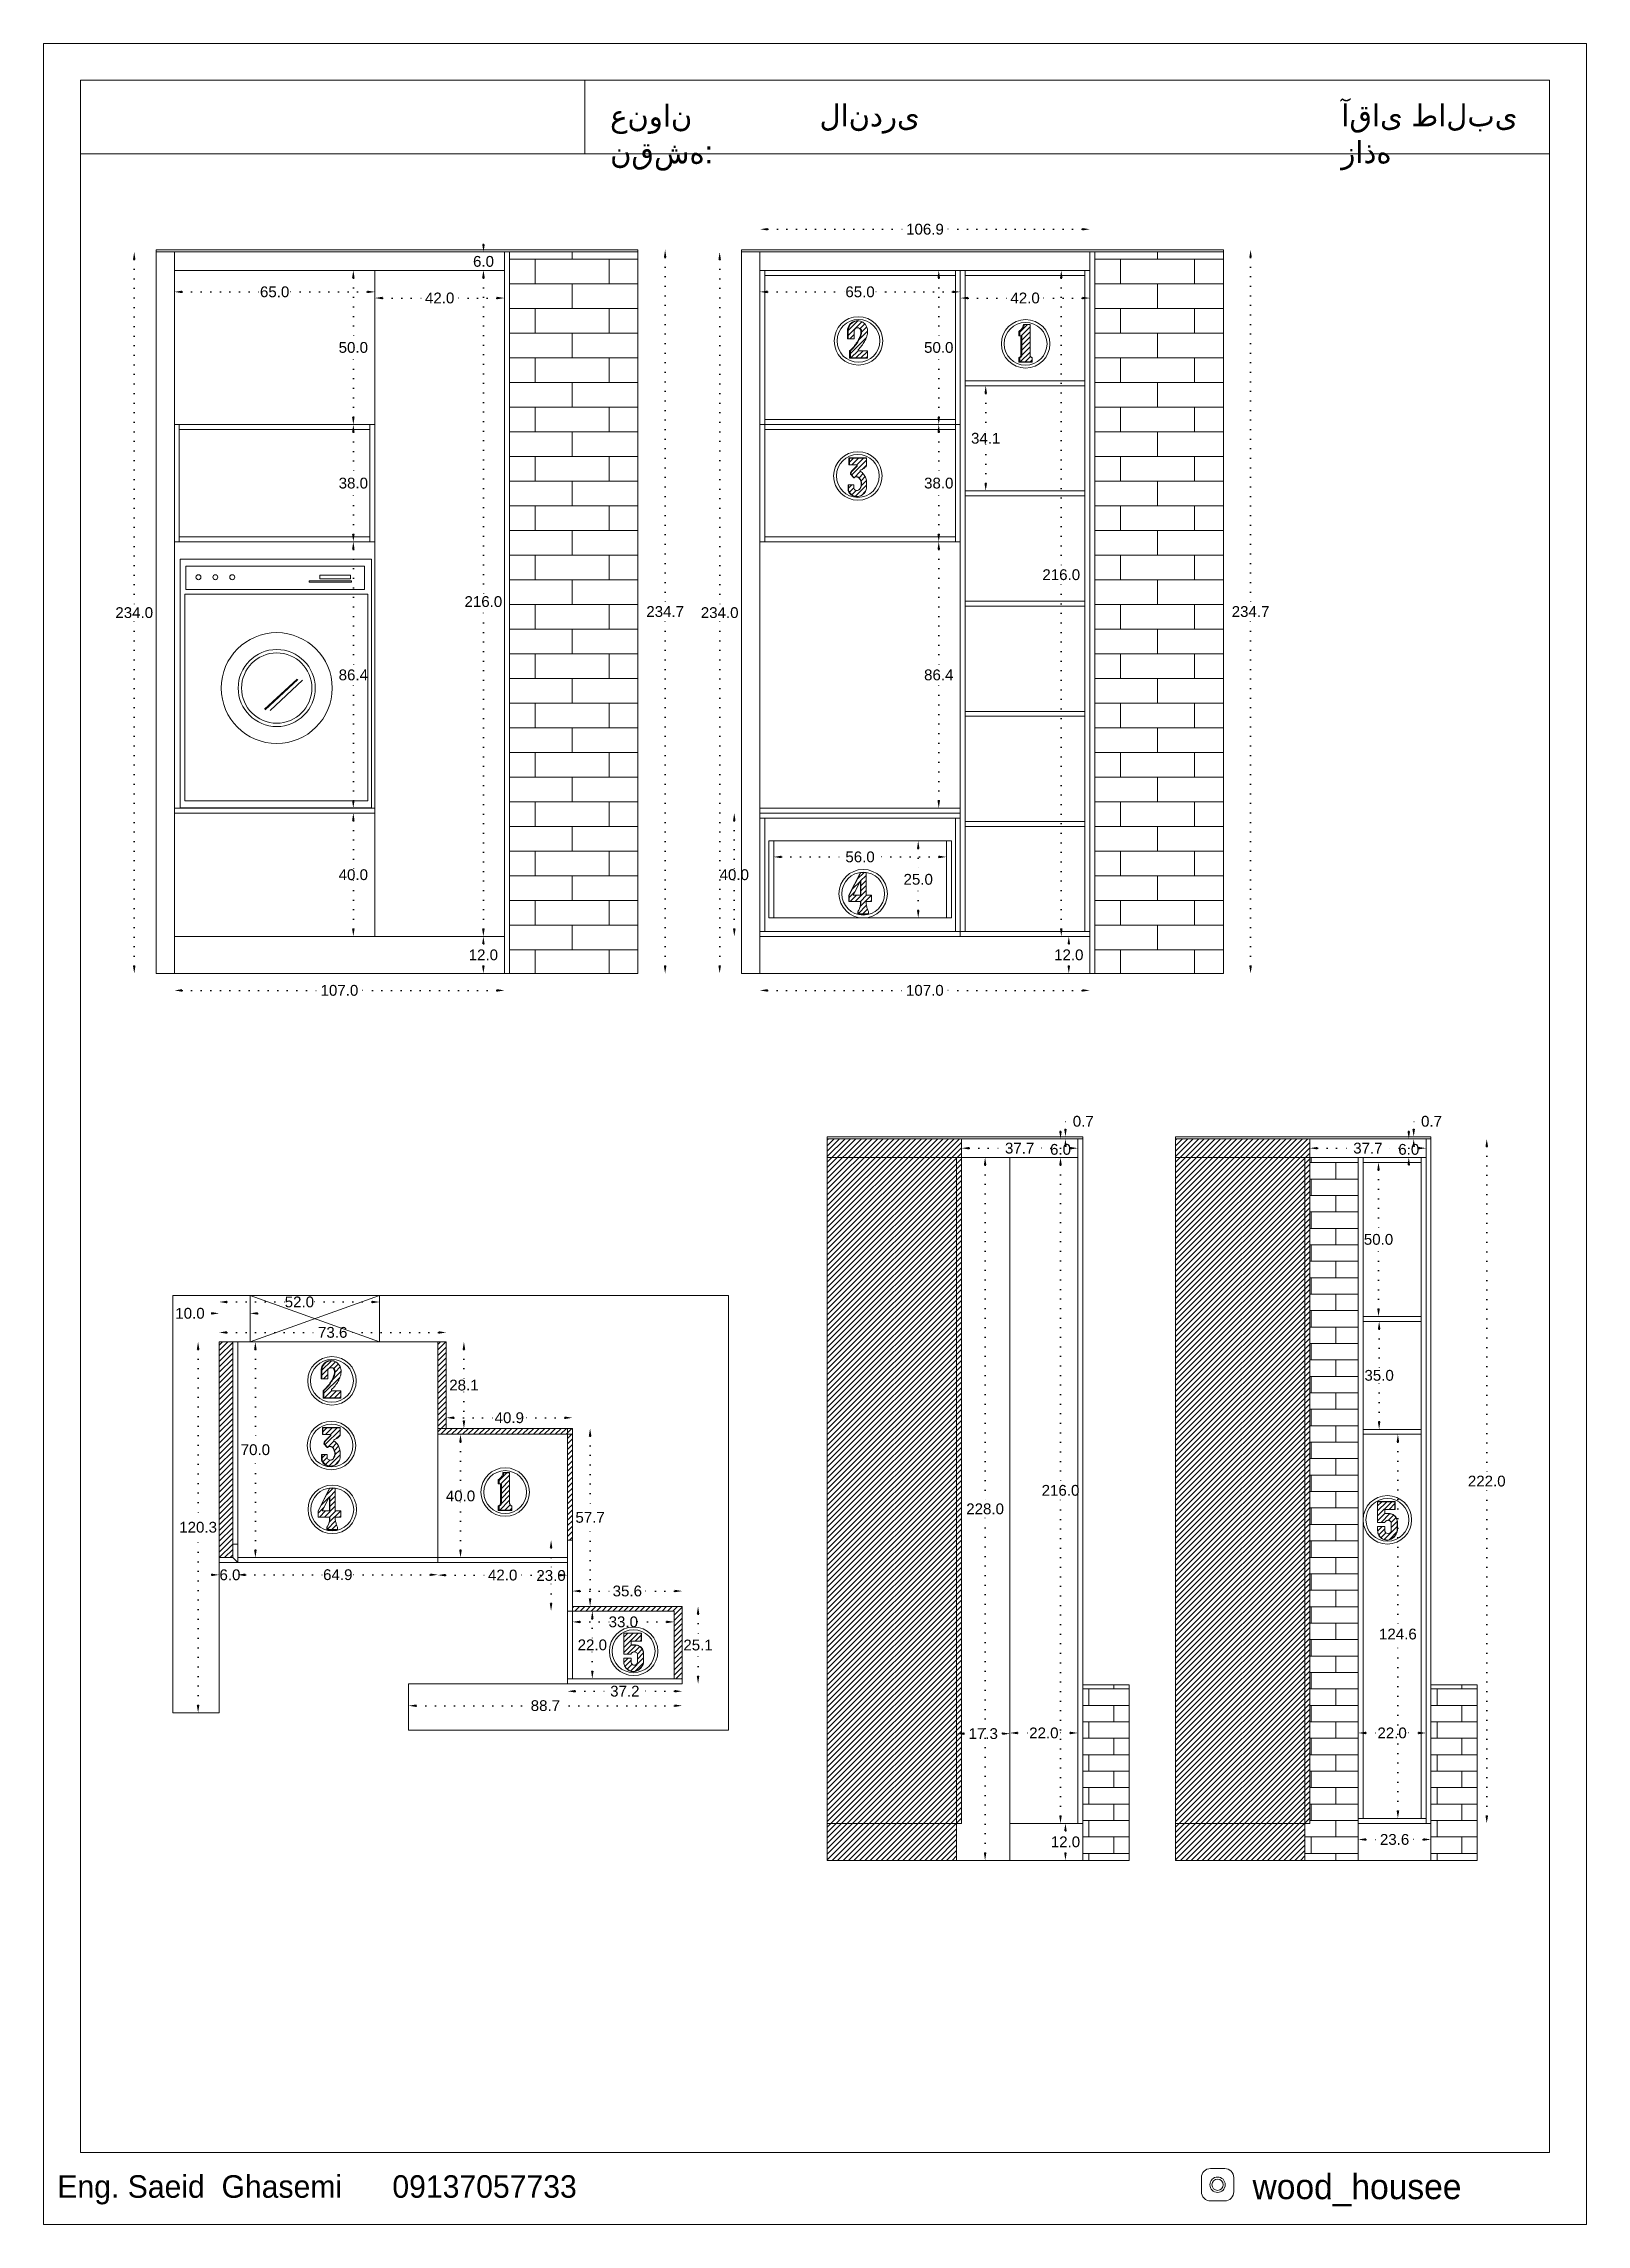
# Model space of a CAD drawing. Header units: inches. Extents: x -241 to 4575, y -126 to 1063.
# Drawn here: x 1223 to 1723, y -126 to 582 of the extents above; entities that cross this region are included whole.
import ezdxf

# ---------------------------------------------------------------- set-up
doc = ezdxf.new("R2010")
doc.units = ezdxf.units.IN
doc.header["$MEASUREMENT"] = 0
doc.linetypes.add('ACAD_ISO07W100', pattern=[3, 0, -3])
doc.layers.add('LAYER5', color=132, linetype='Continuous')
doc.styles.get("Standard").update_dxf_attribs({"font": 'arial.ttf'})
doc.dimstyles.get("Standard").update_dxf_attribs({"dimtxt": 3.5, "dimasz": 2.5, "dimexe": 0.18, "dimexo": 0.0625, "dimgap": 0.09, "dimtad": 0, "dimtih": 1, "dimtoh": 1, "dimdec": 1, "dimzin": 0, "dimdsep": 46, "dimtxsty": 'Standard', "dimcen": 0.09, "dimse1": 1, "dimse2": 1, "dimadec": 0, "dimazin": 0, "dimtfac": 1, "dimtdec": 1, "dimtofl": 0, "dimtmove": 0, "dimatfit": 0, "dimfxl": 1, "dimtolj": 1, "dimtzin": 0, "dimarcsym": 0})
pattern_1 = [(45, (1004.2241, -135.8752), (-0.8838835, 0.8838835), [])]
pattern_2 = [(0, (530.1143, -304.0645), (0, 5.334), []), (90, (530.114, -304.0645), (-8, 5.334), [5.334, -5.334])]

msp = doc.modelspace()

# ---------------------------------------------------------------- texts
at = {"lineweight": 20, "attachment_point": 1}
for s, width, gutter_width, heights, insert, char_height in [('{\\fArial|b0|i0|c178|p34;عنوان نقشه}:', 52.9987, 323.85, [0], (1406.89, 561.8), 7.1441), ('لاندری', 61.9241, 323.85, [0], (1474.76, 561.91), 7.144), ('آقای طالبی زاذه', 61.9241, 323.85, [0], (1643.93, 561.91), 7.1441), ('{\\fPlantagenet Cherokee|b0|i0|c0|p18;^IEng. Saeid  Ghasemi      09137057733}', 322.7126, 36.09, [0], (1198.47, -109.74), 7.306), ('{\\fPlantagenet Cherokee|b0|i0|c0|p18;wood_housee}', 1.593, 40.17, [0.251], (1615.13, -109.37), 8.1327)]:
    msp.add_mtext_dynamic_manual_height_columns(s, width=width, gutter_width=gutter_width, heights=heights, dxfattribs=dict(at, insert=insert, char_height=char_height))

# ---------------------------------------------------------------- blocks, each defined once
blk = doc.blocks.new('*D36')
at = {"color": 0, "linetype": 'ACAD_ISO07W100', "lineweight": -2, "transparency": 16777216}
for p, q in [((1273.33, 158.05), (1273.33, 102.28)), ((1273.33, 42.75), (1273.33, 98.52))]:
    blk.add_line(p, q, dxfattribs=at)
at = {"color": 0, "transparency": 16777216}
for points in [[(1272.91, 158.05), (1273.75, 158.05), (1273.33, 160.55)], [(1272.91, 42.75), (1273.75, 42.75), (1273.33, 40.25)]]:
    blk.add_solid(points, dxfattribs=at)
at = {"layer": 'Defpoints', "color": 0, "transparency": 16777216}
for p in [(1273.33, 160.55), (1280.16, 160.55), (1280.16, 40.25)]:
    blk.add_point(p, dxfattribs=at)
at = {"color": 0, "lineweight": 20, "transparency": 16777216, "insert": (1273.33, 100.4), "char_height": 3.5, "attachment_point": 5}
blk.add_mtext('\\A1;120.3', dxfattribs=at)
blk = doc.blocks.new('*D37')
at = {"color": 0, "linetype": 'ACAD_ISO07W100', "lineweight": -2, "transparency": 16777216}
for p, q in [((1282.66, 163.59), (1312.34, 163.59)), ((1351.26, 163.59), (1321.58, 163.59))]:
    blk.add_line(p, q, dxfattribs=at)
at = {"color": 0, "transparency": 16777216}
for points in [[(1282.66, 164), (1282.66, 163.17), (1280.16, 163.59)], [(1351.26, 164), (1351.26, 163.17), (1353.76, 163.59)]]:
    blk.add_solid(points, dxfattribs=at)
at = {"layer": 'Defpoints', "color": 0, "transparency": 16777216}
for p in [(1353.76, 163.59), (1280.16, 160.55), (1353.76, 160.55)]:
    blk.add_point(p, dxfattribs=at)
at = {"color": 0, "lineweight": 20, "transparency": 16777216, "insert": (1316.96, 163.59), "char_height": 3.5, "attachment_point": 5}
blk.add_mtext('\\A1;73.6', dxfattribs=at)
blk = doc.blocks.new('*D38')
at = {"color": 0, "linetype": 'ACAD_ISO07W100', "lineweight": -2, "transparency": 16777216}
for p, q in [((1359.5, 158.05), (1359.5, 148.38)), ((1359.5, 134.95), (1359.5, 144.62))]:
    blk.add_line(p, q, dxfattribs=at)
at = {"color": 0, "transparency": 16777216}
for points in [[(1359.08, 158.05), (1359.92, 158.05), (1359.5, 160.55)], [(1359.08, 134.95), (1359.92, 134.95), (1359.5, 132.45)]]:
    blk.add_solid(points, dxfattribs=at)
at = {"layer": 'Defpoints', "color": 0, "transparency": 16777216}
for p in [(1353.76, 160.55), (1359.5, 160.55), (1353.76, 132.45)]:
    blk.add_point(p, dxfattribs=at)
at = {"color": 0, "lineweight": 20, "transparency": 16777216, "insert": (1359.5, 146.5), "char_height": 3.5, "attachment_point": 5}
blk.add_mtext('\\A1;28.1', dxfattribs=at)
blk = doc.blocks.new('*D39')
at = {"color": 0, "linetype": 'ACAD_ISO07W100', "lineweight": -2, "transparency": 16777216}
for p, q in [((1356.26, 135.92), (1369.5, 135.92)), ((1392.16, 135.92), (1378.92, 135.92))]:
    blk.add_line(p, q, dxfattribs=at)
at = {"color": 0, "transparency": 16777216}
for points in [[(1356.26, 136.34), (1356.26, 135.5), (1353.76, 135.92)], [(1392.16, 136.34), (1392.16, 135.5), (1394.66, 135.92)]]:
    blk.add_solid(points, dxfattribs=at)
at = {"layer": 'Defpoints', "color": 0, "transparency": 16777216}
for p in [(1394.66, 135.92), (1353.76, 132.45), (1394.66, 132.45)]:
    blk.add_point(p, dxfattribs=at)
at = {"color": 0, "lineweight": 20, "transparency": 16777216, "insert": (1374.21, 135.92), "char_height": 3.5, "attachment_point": 5}
blk.add_mtext('\\A1;40.9', dxfattribs=at)
blk = doc.blocks.new('*D40')
at = {"color": 0, "linetype": 'ACAD_ISO07W100', "lineweight": -2, "transparency": 16777216}
for p, q in [((1400.4, 129.95), (1400.4, 105.47)), ((1400.4, 77.25), (1400.4, 101.73))]:
    blk.add_line(p, q, dxfattribs=at)
at = {"color": 0, "transparency": 16777216}
for points in [[(1399.98, 129.95), (1400.82, 129.95), (1400.4, 132.45)], [(1399.98, 77.25), (1400.82, 77.25), (1400.4, 74.75)]]:
    blk.add_solid(points, dxfattribs=at)
at = {"layer": 'Defpoints', "color": 0, "transparency": 16777216}
for p in [(1394.66, 132.45), (1400.4, 132.45), (1394.66, 74.75)]:
    blk.add_point(p, dxfattribs=at)
at = {"color": 0, "lineweight": 20, "transparency": 16777216, "insert": (1400.4, 103.6), "char_height": 3.5, "attachment_point": 5}
blk.add_mtext('\\A1;57.7', dxfattribs=at)
blk = doc.blocks.new('*D41')
at = {"color": 0, "linetype": 'ACAD_ISO07W100', "lineweight": -2, "transparency": 16777216}
for p, q in [((1397.16, 79.72), (1407.83, 79.72)), ((1427.76, 79.72), (1417.1, 79.72))]:
    blk.add_line(p, q, dxfattribs=at)
at = {"color": 0, "transparency": 16777216}
for points in [[(1397.16, 80.14), (1397.16, 79.31), (1394.66, 79.72)], [(1427.76, 80.14), (1427.76, 79.31), (1430.26, 79.72)]]:
    blk.add_solid(points, dxfattribs=at)
at = {"layer": 'Defpoints', "color": 0, "transparency": 16777216}
for p in [(1430.26, 79.72), (1394.66, 74.75), (1430.26, 74.75)]:
    blk.add_point(p, dxfattribs=at)
at = {"color": 0, "lineweight": 20, "transparency": 16777216, "insert": (1412.46, 79.72), "char_height": 3.5, "attachment_point": 5}
blk.add_mtext('\\A1;35.6', dxfattribs=at)
blk = doc.blocks.new('*D42')
at = {"color": 0, "linetype": 'ACAD_ISO07W100', "lineweight": -2, "transparency": 16777216}
for p, q in [((1435.4, 72.25), (1435.4, 64.08)), ((1435.4, 52.15), (1435.4, 60.32))]:
    blk.add_line(p, q, dxfattribs=at)
at = {"color": 0, "transparency": 16777216}
for points in [[(1434.98, 72.25), (1435.81, 72.25), (1435.4, 74.75)], [(1434.98, 52.15), (1435.81, 52.15), (1435.4, 49.65)]]:
    blk.add_solid(points, dxfattribs=at)
at = {"layer": 'Defpoints', "color": 0, "transparency": 16777216}
for p in [(1430.26, 74.75), (1435.4, 74.75), (1430.26, 49.65)]:
    blk.add_point(p, dxfattribs=at)
at = {"color": 0, "lineweight": 20, "transparency": 16777216, "insert": (1435.4, 62.2), "char_height": 3.5, "attachment_point": 5}
blk.add_mtext('\\A1;25.1', dxfattribs=at)
blk = doc.blocks.new('*D43')
at = {"color": 0, "linetype": 'ACAD_ISO07W100', "lineweight": -2, "transparency": 16777216}
for p, q in [((1344.06, 42.54), (1381.28, 42.54)), ((1427.76, 42.54), (1390.55, 42.54))]:
    blk.add_line(p, q, dxfattribs=at)
at = {"color": 0, "transparency": 16777216}
for points in [[(1344.06, 42.95), (1344.06, 42.12), (1341.56, 42.54)], [(1427.76, 42.95), (1427.76, 42.12), (1430.26, 42.54)]]:
    blk.add_solid(points, dxfattribs=at)
at = {"layer": 'Defpoints', "color": 0, "transparency": 16777216}
for p in [(1341.56, 49.65), (1430.26, 49.65), (1430.26, 42.54)]:
    blk.add_point(p, dxfattribs=at)
at = {"color": 0, "lineweight": 20, "transparency": 16777216, "insert": (1385.91, 42.54), "char_height": 3.5, "attachment_point": 5}
blk.add_mtext('\\A1;88.7', dxfattribs=at)
blk = doc.blocks.new('*D44')
at = {"color": 0, "linetype": 'ACAD_ISO07W100', "lineweight": -2, "transparency": 16777216}
for p, q in [((1277.66, 169.78), (1275.16, 169.78)), ((1292.66, 169.78), (1295.16, 169.78))]:
    blk.add_line(p, q, dxfattribs=at)
at = {"color": 0, "transparency": 16777216}
for points in [[(1277.66, 170.19), (1277.66, 169.36), (1280.16, 169.78)], [(1292.66, 170.19), (1292.66, 169.36), (1290.16, 169.78)]]:
    blk.add_solid(points, dxfattribs=at)
at = {"layer": 'Defpoints', "color": 0, "transparency": 16777216}
for p in [(1280.16, 169.78), (1280.16, 160.55), (1290.16, 160.55)]:
    blk.add_point(p, dxfattribs=at)
at = {"color": 0, "lineweight": 20, "transparency": 16777216, "insert": (1270.7, 169.78), "char_height": 3.5, "attachment_point": 5}
blk.add_mtext('\\A1;10.0', dxfattribs=at)
blk = doc.blocks.new('*D45')
at = {"color": 0, "linetype": 'ACAD_ISO07W100', "lineweight": -2, "transparency": 16777216}
for p, q in [((1282.66, 173.47), (1301.53, 173.47)), ((1329.66, 173.47), (1310.79, 173.47))]:
    blk.add_line(p, q, dxfattribs=at)
at = {"color": 0, "transparency": 16777216}
for points in [[(1282.66, 173.88), (1282.66, 173.05), (1280.16, 173.47)], [(1329.66, 173.88), (1329.66, 173.05), (1332.16, 173.47)]]:
    blk.add_solid(points, dxfattribs=at)
at = {"layer": 'Defpoints', "color": 0, "transparency": 16777216}
for p in [(1332.16, 173.47), (1280.16, 160.55), (1332.16, 160.55)]:
    blk.add_point(p, dxfattribs=at)
at = {"color": 0, "lineweight": 20, "transparency": 16777216, "insert": (1306.16, 173.47), "char_height": 3.5, "attachment_point": 5}
blk.add_mtext('\\A1;52.0', dxfattribs=at)
blk = doc.blocks.new('*D46')
at = {"color": 0, "linetype": 'ACAD_ISO07W100', "lineweight": -2, "transparency": 16777216}
for p, q in [((1401.12, 70.75), (1401.12, 64.13)), ((1401.12, 53.75), (1401.12, 60.37))]:
    blk.add_line(p, q, dxfattribs=at)
at = {"color": 0, "transparency": 16777216}
for points in [[(1400.71, 70.75), (1401.54, 70.75), (1401.12, 73.25)], [(1400.71, 53.75), (1401.54, 53.75), (1401.12, 51.25)]]:
    blk.add_solid(points, dxfattribs=at)
at = {"layer": 'Defpoints', "color": 0, "transparency": 16777216}
for p in [(1394.66, 73.25), (1393.06, 51.25), (1401.12, 51.25)]:
    blk.add_point(p, dxfattribs=at)
at = {"color": 0, "lineweight": 20, "transparency": 16777216, "insert": (1401.12, 62.25), "char_height": 3.5, "attachment_point": 5}
blk.add_mtext('\\A1;22.0', dxfattribs=at)
blk = doc.blocks.new('*D47')
at = {"color": 0, "linetype": 'ACAD_ISO07W100', "lineweight": -2, "transparency": 16777216}
for p, q in [((1353.56, 84.89), (1367.36, 84.89)), ((1390.56, 84.89), (1376.76, 84.89))]:
    blk.add_line(p, q, dxfattribs=at)
at = {"color": 0, "transparency": 16777216}
for points in [[(1353.56, 85.31), (1353.56, 84.47), (1351.06, 84.89)], [(1390.56, 85.31), (1390.56, 84.47), (1393.06, 84.89)]]:
    blk.add_solid(points, dxfattribs=at)
at = {"layer": 'Defpoints', "color": 0, "transparency": 16777216}
for p in [(1351.06, 88.95), (1351.06, 84.89), (1393.06, 49.65)]:
    blk.add_point(p, dxfattribs=at)
at = {"color": 0, "lineweight": 20, "transparency": 16777216, "insert": (1372.06, 84.89), "char_height": 3.5, "attachment_point": 5}
blk.add_mtext('\\A1;42.0', dxfattribs=at)
blk = doc.blocks.new('*D48')
at = {"color": 0, "linetype": 'ACAD_ISO07W100', "lineweight": -2, "transparency": 16777216}
for p, q in [((1277.66, 84.97), (1275.16, 84.97)), ((1288.66, 84.97), (1291.16, 84.97))]:
    blk.add_line(p, q, dxfattribs=at)
at = {"color": 0, "transparency": 16777216}
for points in [[(1277.66, 85.39), (1277.66, 84.55), (1280.16, 84.97)], [(1288.66, 85.39), (1288.66, 84.55), (1286.16, 84.97)]]:
    blk.add_solid(points, dxfattribs=at)
at = {"layer": 'Defpoints', "color": 0, "transparency": 16777216}
for p in [(1280.16, 88.95), (1280.16, 84.97), (1286.16, 88.95)]:
    blk.add_point(p, dxfattribs=at)
at = {"color": 0, "lineweight": 20, "transparency": 16777216, "insert": (1283.66, 84.97), "char_height": 3.5, "attachment_point": 5}
blk.add_mtext('\\A1;6.0', dxfattribs=at)
blk = doc.blocks.new('*D49')
at = {"color": 0, "linetype": 'ACAD_ISO07W100', "lineweight": -2, "transparency": 16777216}
for p, q in [((1288.66, 85.01), (1313.96, 85.01)), ((1348.56, 85.01), (1323.26, 85.01))]:
    blk.add_line(p, q, dxfattribs=at)
at = {"color": 0, "transparency": 16777216}
for points in [[(1288.66, 85.42), (1288.66, 84.59), (1286.16, 85.01)], [(1348.56, 85.42), (1348.56, 84.59), (1351.06, 85.01)]]:
    blk.add_solid(points, dxfattribs=at)
at = {"layer": 'Defpoints', "color": 0, "transparency": 16777216}
for p in [(1286.16, 88.95), (1286.16, 85.01), (1351.06, 88.95)]:
    blk.add_point(p, dxfattribs=at)
at = {"color": 0, "lineweight": 20, "transparency": 16777216, "insert": (1318.61, 85.01), "char_height": 3.5, "attachment_point": 5}
blk.add_mtext('\\A1;64.9', dxfattribs=at)
blk = doc.blocks.new('*D50')
at = {"color": 0, "linetype": 'ACAD_ISO07W100', "lineweight": -2, "transparency": 16777216}
for p, q in [((1424.73, 512.23), (1424.73, 399.26)), ((1424.73, 282.53), (1424.73, 395.5))]:
    blk.add_line(p, q, dxfattribs=at)
at = {"color": 0, "transparency": 16777216}
for points in [[(1424.31, 512.23), (1425.14, 512.23), (1424.73, 514.73)], [(1424.31, 282.53), (1425.14, 282.53), (1424.73, 280.03)]]:
    blk.add_solid(points, dxfattribs=at)
at = {"layer": 'Defpoints', "color": 0, "transparency": 16777216}
for p in [(1374.24, 514.73), (1424.73, 514.73), (1374.24, 280.03)]:
    blk.add_point(p, dxfattribs=at)
at = {"color": 0, "lineweight": 20, "transparency": 16777216, "insert": (1424.73, 397.38), "char_height": 3.5, "attachment_point": 5}
blk.add_mtext('\\A1;234.7', dxfattribs=at)
blk = doc.blocks.new('*D31')
at = {"color": 0, "linetype": 'ACAD_ISO07W100', "lineweight": -2, "transparency": 16777216}
for p, q in [((1323.65, 417.53), (1323.65, 378.71)), ((1323.65, 336.13), (1323.65, 374.95))]:
    blk.add_line(p, q, dxfattribs=at)
at = {"color": 0, "transparency": 16777216}
for points in [[(1323.23, 417.53), (1324.06, 417.53), (1323.65, 420.03)], [(1323.23, 336.13), (1324.06, 336.13), (1323.65, 333.63)]]:
    blk.add_solid(points, dxfattribs=at)
at = {"layer": 'Defpoints', "color": 0, "transparency": 16777216}
for p in [(1330.64, 420.03), (1323.65, 333.63), (1330.64, 333.63)]:
    blk.add_point(p, dxfattribs=at)
at = {"color": 0, "lineweight": 20, "transparency": 16777216, "insert": (1323.65, 376.83), "char_height": 3.5, "attachment_point": 5}
blk.add_mtext('\\A1;86.4', dxfattribs=at)
blk = doc.blocks.new('*D51')
at = {"color": 0, "linetype": 'ACAD_ISO07W100', "lineweight": -2, "transparency": 16777216}
for p, q in [((1323.65, 455.53), (1323.65, 440.91)), ((1323.65, 422.53), (1323.65, 437.15))]:
    blk.add_line(p, q, dxfattribs=at)
at = {"color": 0, "transparency": 16777216}
for points in [[(1323.23, 455.53), (1324.06, 455.53), (1323.65, 458.03)], [(1323.23, 422.53), (1324.06, 422.53), (1323.65, 420.03)]]:
    blk.add_solid(points, dxfattribs=at)
at = {"layer": 'Defpoints', "color": 0, "transparency": 16777216}
for p in [(1323.65, 458.03), (1330.64, 458.03), (1330.64, 420.03)]:
    blk.add_point(p, dxfattribs=at)
at = {"color": 0, "lineweight": 20, "transparency": 16777216, "insert": (1323.65, 439.03), "char_height": 3.5, "attachment_point": 5}
blk.add_mtext('\\A1;38.0', dxfattribs=at)
blk = doc.blocks.new('*D52')
at = {"color": 0, "linetype": 'ACAD_ISO07W100', "lineweight": -2, "transparency": 16777216}
for p, q in [((1323.65, 505.53), (1323.65, 484.91)), ((1323.65, 460.53), (1323.65, 481.15))]:
    blk.add_line(p, q, dxfattribs=at)
at = {"color": 0, "transparency": 16777216}
for points in [[(1323.23, 505.53), (1324.06, 505.53), (1323.65, 508.03)], [(1323.23, 460.53), (1324.06, 460.53), (1323.65, 458.03)]]:
    blk.add_solid(points, dxfattribs=at)
at = {"layer": 'Defpoints', "color": 0, "transparency": 16777216}
for p in [(1323.65, 508.03), (1330.64, 508.03), (1330.64, 458.03)]:
    blk.add_point(p, dxfattribs=at)
at = {"color": 0, "lineweight": 20, "transparency": 16777216, "insert": (1323.65, 483.03), "char_height": 3.5, "attachment_point": 5}
blk.add_mtext('\\A1;50.0', dxfattribs=at)
blk = doc.blocks.new('*D53')
at = {"color": 0, "linetype": 'ACAD_ISO07W100', "lineweight": -2, "transparency": 16777216}
for p, q in [((1268.14, 501.07), (1293.5, 501.07)), ((1328.14, 501.07), (1302.78, 501.07))]:
    blk.add_line(p, q, dxfattribs=at)
at = {"color": 0, "transparency": 16777216}
for points in [[(1268.14, 501.49), (1268.14, 500.65), (1265.64, 501.07)], [(1328.14, 501.49), (1328.14, 500.65), (1330.64, 501.07)]]:
    blk.add_solid(points, dxfattribs=at)
at = {"layer": 'Defpoints', "color": 0, "transparency": 16777216}
for p in [(1330.64, 501.07), (1265.64, 420.03), (1330.64, 420.03)]:
    blk.add_point(p, dxfattribs=at)
at = {"color": 0, "lineweight": 20, "transparency": 16777216, "insert": (1298.14, 501.07), "char_height": 3.5, "attachment_point": 5}
blk.add_mtext('\\A1;65.0', dxfattribs=at)
blk = doc.blocks.new('*D54')
at = {"color": 0, "linetype": 'ACAD_ISO07W100', "lineweight": -2, "transparency": 16777216}
for p, q in [((1323.65, 329.53), (1323.65, 313.91)), ((1323.65, 294.53), (1323.65, 310.15))]:
    blk.add_line(p, q, dxfattribs=at)
at = {"color": 0, "transparency": 16777216}
for points in [[(1323.23, 329.53), (1324.06, 329.53), (1323.65, 332.03)], [(1323.23, 294.53), (1324.06, 294.53), (1323.65, 292.03)]]:
    blk.add_solid(points, dxfattribs=at)
at = {"layer": 'Defpoints', "color": 0, "transparency": 16777216}
for p in [(1330.64, 332.03), (1323.65, 292.03), (1330.64, 292.03)]:
    blk.add_point(p, dxfattribs=at)
at = {"color": 0, "lineweight": 20, "transparency": 16777216, "insert": (1323.65, 312.03), "char_height": 3.5, "attachment_point": 5}
blk.add_mtext('\\A1;40.0', dxfattribs=at)
blk = doc.blocks.new('*D55')
at = {"color": 0, "linetype": 'ACAD_ISO07W100', "lineweight": -2, "transparency": 16777216}
for p, q in [((1333.14, 499.07), (1346.94, 499.07)), ((1370.14, 499.07), (1356.34, 499.07))]:
    blk.add_line(p, q, dxfattribs=at)
at = {"color": 0, "transparency": 16777216}
for points in [[(1333.14, 499.49), (1333.14, 498.65), (1330.64, 499.07)], [(1370.14, 499.49), (1370.14, 498.65), (1372.64, 499.07)]]:
    blk.add_solid(points, dxfattribs=at)
at = {"layer": 'Defpoints', "color": 0, "transparency": 16777216}
for p in [(1330.64, 508.33), (1372.64, 508.03), (1372.64, 499.07)]:
    blk.add_point(p, dxfattribs=at)
at = {"color": 0, "lineweight": 20, "transparency": 16777216, "insert": (1351.64, 499.07), "char_height": 3.5, "attachment_point": 5}
blk.add_mtext('\\A1;42.0', dxfattribs=at)
blk = doc.blocks.new('*D56')
at = {"color": 0, "linetype": 'ACAD_ISO07W100', "lineweight": -2, "transparency": 16777216}
for p, q in [((1365.85, 516.53), (1365.85, 519.03)), ((1365.85, 505.53), (1365.85, 503.03))]:
    blk.add_line(p, q, dxfattribs=at)
at = {"color": 0, "transparency": 16777216}
for points in [[(1365.43, 516.53), (1366.27, 516.53), (1365.85, 514.03)], [(1365.43, 505.53), (1366.27, 505.53), (1365.85, 508.03)]]:
    blk.add_solid(points, dxfattribs=at)
at = {"layer": 'Defpoints', "color": 0, "transparency": 16777216}
for p in [(1372.64, 514.03), (1365.85, 508.03), (1372.64, 508.03)]:
    blk.add_point(p, dxfattribs=at)
at = {"color": 0, "lineweight": 20, "transparency": 16777216, "insert": (1365.85, 510.94), "char_height": 3.5, "attachment_point": 5}
blk.add_mtext('\\A1;6.0', dxfattribs=at)
blk = doc.blocks.new('*D57')
at = {"color": 0, "linetype": 'ACAD_ISO07W100', "lineweight": -2, "transparency": 16777216}
for p, q in [((1365.8, 505.53), (1365.8, 402.49)), ((1365.8, 294.53), (1365.8, 398.73))]:
    blk.add_line(p, q, dxfattribs=at)
at = {"color": 0, "transparency": 16777216}
for points in [[(1365.38, 505.53), (1366.22, 505.53), (1365.8, 508.03)], [(1365.38, 294.53), (1366.22, 294.53), (1365.8, 292.03)]]:
    blk.add_solid(points, dxfattribs=at)
at = {"layer": 'Defpoints', "color": 0, "transparency": 16777216}
for p in [(1372.64, 508.03), (1365.8, 292.03), (1372.64, 292.03)]:
    blk.add_point(p, dxfattribs=at)
at = {"color": 0, "lineweight": 20, "transparency": 16777216, "insert": (1365.8, 400.61), "char_height": 3.5, "attachment_point": 5}
blk.add_mtext('\\A1;216.0', dxfattribs=at)
blk = doc.blocks.new('*D58')
at = {"color": 0, "linetype": 'ACAD_ISO07W100', "lineweight": -2, "transparency": 16777216}
for p, q in [((1365.8, 289.53), (1365.8, 287.91)), ((1365.8, 282.53), (1365.8, 284.15))]:
    blk.add_line(p, q, dxfattribs=at)
at = {"color": 0, "transparency": 16777216}
for points in [[(1365.38, 289.53), (1366.22, 289.53), (1365.8, 292.03)], [(1365.38, 282.53), (1366.22, 282.53), (1365.8, 280.03)]]:
    blk.add_solid(points, dxfattribs=at)
at = {"layer": 'Defpoints', "color": 0, "transparency": 16777216}
for p in [(1372.64, 292.03), (1365.8, 280.03), (1372.64, 280.03)]:
    blk.add_point(p, dxfattribs=at)
at = {"color": 0, "lineweight": 20, "transparency": 16777216, "insert": (1365.8, 286.03), "char_height": 3.5, "attachment_point": 5}
blk.add_mtext('\\A1;12.0', dxfattribs=at)
blk = doc.blocks.new('*D59')
at = {"color": 0, "linetype": 'ACAD_ISO07W100', "lineweight": -2, "transparency": 16777216}
for p, q in [((1268.14, 274.52), (1313.31, 274.52)), ((1370.14, 274.52), (1324.96, 274.52))]:
    blk.add_line(p, q, dxfattribs=at)
at = {"color": 0, "transparency": 16777216}
for points in [[(1268.14, 274.94), (1268.14, 274.1), (1265.64, 274.52)], [(1370.14, 274.94), (1370.14, 274.1), (1372.64, 274.52)]]:
    blk.add_solid(points, dxfattribs=at)
at = {"layer": 'Defpoints', "color": 0, "transparency": 16777216}
for p in [(1265.64, 292.03), (1372.64, 292.03), (1372.64, 274.52)]:
    blk.add_point(p, dxfattribs=at)
at = {"color": 0, "lineweight": 20, "transparency": 16777216, "insert": (1319.14, 274.52), "char_height": 3.5, "attachment_point": 5}
blk.add_mtext('\\A1;107.0', dxfattribs=at)
blk = doc.blocks.new('*D60')
at = {"color": 0, "linetype": 'ACAD_ISO07W100', "lineweight": -2, "transparency": 16777216}
for p, q in [((1252.63, 511.53), (1252.63, 398.91)), ((1252.63, 282.53), (1252.63, 395.15))]:
    blk.add_line(p, q, dxfattribs=at)
at = {"color": 0, "transparency": 16777216}
for points in [[(1252.21, 511.53), (1253.04, 511.53), (1252.63, 514.03)], [(1252.21, 282.53), (1253.04, 282.53), (1252.63, 280.03)]]:
    blk.add_solid(points, dxfattribs=at)
at = {"layer": 'Defpoints', "color": 0, "transparency": 16777216}
for p in [(1259.74, 514.03), (1252.63, 280.03), (1259.74, 280.03)]:
    blk.add_point(p, dxfattribs=at)
at = {"color": 0, "lineweight": 20, "transparency": 16777216, "insert": (1252.63, 397.03), "char_height": 3.5, "attachment_point": 5}
blk.add_mtext('\\A1;234.0', dxfattribs=at)
blk = doc.blocks.new('*D61')
at = {"color": 0, "linetype": 'ACAD_ISO07W100', "lineweight": -2, "transparency": 16777216}
for p, q in [((1614.5, 512.23), (1614.5, 399.26)), ((1614.5, 282.53), (1614.5, 395.5))]:
    blk.add_line(p, q, dxfattribs=at)
at = {"color": 0, "transparency": 16777216}
for points in [[(1614.09, 512.23), (1614.92, 512.23), (1614.5, 514.73)], [(1614.09, 282.53), (1614.92, 282.53), (1614.5, 280.03)]]:
    blk.add_solid(points, dxfattribs=at)
at = {"layer": 'Defpoints', "color": 0, "transparency": 16777216}
for p in [(1564.01, 514.73), (1614.5, 514.73), (1564.01, 280.03)]:
    blk.add_point(p, dxfattribs=at)
at = {"color": 0, "lineweight": 20, "transparency": 16777216, "insert": (1614.5, 397.38), "char_height": 3.5, "attachment_point": 5}
blk.add_mtext('\\A1;234.7', dxfattribs=at)
blk = doc.blocks.new('*D32')
at = {"color": 0, "linetype": 'ACAD_ISO07W100', "lineweight": -2, "transparency": 16777216}
for p, q in [((1513.42, 417.53), (1513.42, 378.71)), ((1513.42, 336.13), (1513.42, 374.95))]:
    blk.add_line(p, q, dxfattribs=at)
at = {"color": 0, "transparency": 16777216}
for points in [[(1513, 417.53), (1513.84, 417.53), (1513.42, 420.03)], [(1513, 336.13), (1513.84, 336.13), (1513.42, 333.63)]]:
    blk.add_solid(points, dxfattribs=at)
at = {"layer": 'Defpoints', "color": 0, "transparency": 16777216}
for p in [(1520.41, 420.03), (1513.42, 333.63), (1520.41, 333.63)]:
    blk.add_point(p, dxfattribs=at)
at = {"color": 0, "lineweight": 20, "transparency": 16777216, "insert": (1513.42, 376.83), "char_height": 3.5, "attachment_point": 5}
blk.add_mtext('\\A1;86.4', dxfattribs=at)
blk = doc.blocks.new('*D62')
at = {"color": 0, "linetype": 'ACAD_ISO07W100', "lineweight": -2, "transparency": 16777216}
for p, q in [((1513.42, 455.53), (1513.42, 440.91)), ((1513.42, 422.53), (1513.42, 437.15))]:
    blk.add_line(p, q, dxfattribs=at)
at = {"color": 0, "transparency": 16777216}
for points in [[(1513, 455.53), (1513.84, 455.53), (1513.42, 458.03)], [(1513, 422.53), (1513.84, 422.53), (1513.42, 420.03)]]:
    blk.add_solid(points, dxfattribs=at)
at = {"layer": 'Defpoints', "color": 0, "transparency": 16777216}
for p in [(1513.42, 458.03), (1520.41, 458.03), (1520.41, 420.03)]:
    blk.add_point(p, dxfattribs=at)
at = {"color": 0, "lineweight": 20, "transparency": 16777216, "insert": (1513.42, 439.03), "char_height": 3.5, "attachment_point": 5}
blk.add_mtext('\\A1;38.0', dxfattribs=at)
blk = doc.blocks.new('*D63')
at = {"color": 0, "linetype": 'ACAD_ISO07W100', "lineweight": -2, "transparency": 16777216}
for p, q in [((1513.42, 505.53), (1513.42, 484.91)), ((1513.42, 460.53), (1513.42, 481.15))]:
    blk.add_line(p, q, dxfattribs=at)
at = {"color": 0, "transparency": 16777216}
for points in [[(1513, 505.53), (1513.84, 505.53), (1513.42, 508.03)], [(1513, 460.53), (1513.84, 460.53), (1513.42, 458.03)]]:
    blk.add_solid(points, dxfattribs=at)
at = {"layer": 'Defpoints', "color": 0, "transparency": 16777216}
for p in [(1513.42, 508.03), (1520.41, 508.03), (1520.41, 458.03)]:
    blk.add_point(p, dxfattribs=at)
at = {"color": 0, "lineweight": 20, "transparency": 16777216, "insert": (1513.42, 483.03), "char_height": 3.5, "attachment_point": 5}
blk.add_mtext('\\A1;50.0', dxfattribs=at)
blk = doc.blocks.new('*D64')
at = {"color": 0, "linetype": 'ACAD_ISO07W100', "lineweight": -2, "transparency": 16777216}
for p, q in [((1457.91, 501.07), (1483.27, 501.07)), ((1517.91, 501.07), (1492.55, 501.07))]:
    blk.add_line(p, q, dxfattribs=at)
at = {"color": 0, "transparency": 16777216}
for points in [[(1457.91, 501.49), (1457.91, 500.65), (1455.41, 501.07)], [(1517.91, 501.49), (1517.91, 500.65), (1520.41, 501.07)]]:
    blk.add_solid(points, dxfattribs=at)
at = {"layer": 'Defpoints', "color": 0, "transparency": 16777216}
for p in [(1520.41, 501.07), (1455.41, 420.03), (1520.41, 420.03)]:
    blk.add_point(p, dxfattribs=at)
at = {"color": 0, "lineweight": 20, "transparency": 16777216, "insert": (1487.91, 501.07), "char_height": 3.5, "attachment_point": 5}
blk.add_mtext('\\A1;65.0', dxfattribs=at)
blk = doc.blocks.new('*D65')
at = {"color": 0, "linetype": 'ACAD_ISO07W100', "lineweight": -2, "transparency": 16777216}
for p, q in [((1447.14, 329.53), (1447.14, 313.91)), ((1447.14, 294.53), (1447.14, 310.15))]:
    blk.add_line(p, q, dxfattribs=at)
at = {"color": 0, "transparency": 16777216}
for points in [[(1446.72, 329.53), (1447.56, 329.53), (1447.14, 332.03)], [(1446.72, 294.53), (1447.56, 294.53), (1447.14, 292.03)]]:
    blk.add_solid(points, dxfattribs=at)
at = {"layer": 'Defpoints', "color": 0, "transparency": 16777216}
for p in [(1520.41, 332.03), (1447.14, 292.03), (1520.41, 292.03)]:
    blk.add_point(p, dxfattribs=at)
at = {"color": 0, "lineweight": 20, "transparency": 16777216, "insert": (1447.14, 312.03), "char_height": 3.5, "attachment_point": 5}
blk.add_mtext('\\A1;40.0', dxfattribs=at)
blk = doc.blocks.new('*D66')
at = {"color": 0, "linetype": 'ACAD_ISO07W100', "lineweight": -2, "transparency": 16777216}
for p, q in [((1522.91, 499.07), (1536.71, 499.07)), ((1559.91, 499.07), (1546.11, 499.07))]:
    blk.add_line(p, q, dxfattribs=at)
at = {"color": 0, "transparency": 16777216}
for points in [[(1522.91, 499.49), (1522.91, 498.65), (1520.41, 499.07)], [(1559.91, 499.49), (1559.91, 498.65), (1562.41, 499.07)]]:
    blk.add_solid(points, dxfattribs=at)
at = {"layer": 'Defpoints', "color": 0, "transparency": 16777216}
for p in [(1520.41, 508.03), (1562.41, 508.03), (1562.41, 499.07)]:
    blk.add_point(p, dxfattribs=at)
at = {"color": 0, "lineweight": 20, "transparency": 16777216, "insert": (1541.41, 499.07), "char_height": 3.5, "attachment_point": 5}
blk.add_mtext('\\A1;42.0', dxfattribs=at)
blk = doc.blocks.new('*D67')
at = {"color": 0, "linetype": 'ACAD_ISO07W100', "lineweight": -2, "transparency": 16777216}
for p, q in [((1553.13, 505.53), (1553.13, 411.21)), ((1553.13, 294.53), (1553.13, 407.45))]:
    blk.add_line(p, q, dxfattribs=at)
at = {"color": 0, "transparency": 16777216}
for points in [[(1552.72, 505.53), (1553.55, 505.53), (1553.13, 508.03)], [(1552.72, 294.53), (1553.55, 294.53), (1553.13, 292.03)]]:
    blk.add_solid(points, dxfattribs=at)
at = {"layer": 'Defpoints', "color": 0, "transparency": 16777216}
for p in [(1562.41, 508.03), (1553.13, 292.03), (1562.41, 292.03)]:
    blk.add_point(p, dxfattribs=at)
at = {"color": 0, "lineweight": 20, "transparency": 16777216, "insert": (1553.13, 409.33), "char_height": 3.5, "attachment_point": 5}
blk.add_mtext('\\A1;216.0', dxfattribs=at)
blk = doc.blocks.new('*D68')
at = {"color": 0, "linetype": 'ACAD_ISO07W100', "lineweight": -2, "transparency": 16777216}
for p, q in [((1555.57, 289.53), (1555.57, 287.91)), ((1555.57, 282.53), (1555.57, 284.15))]:
    blk.add_line(p, q, dxfattribs=at)
at = {"color": 0, "transparency": 16777216}
for points in [[(1555.16, 289.53), (1555.99, 289.53), (1555.57, 292.03)], [(1555.16, 282.53), (1555.99, 282.53), (1555.57, 280.03)]]:
    blk.add_solid(points, dxfattribs=at)
at = {"layer": 'Defpoints', "color": 0, "transparency": 16777216}
for p in [(1562.41, 292.03), (1555.57, 280.03), (1562.41, 280.03)]:
    blk.add_point(p, dxfattribs=at)
at = {"color": 0, "lineweight": 20, "transparency": 16777216, "insert": (1555.57, 286.03), "char_height": 3.5, "attachment_point": 5}
blk.add_mtext('\\A1;12.0', dxfattribs=at)
blk = doc.blocks.new('*D69')
at = {"color": 0, "linetype": 'ACAD_ISO07W100', "lineweight": -2, "transparency": 16777216}
for p, q in [((1457.91, 274.52), (1503.09, 274.52)), ((1559.91, 274.52), (1514.74, 274.52))]:
    blk.add_line(p, q, dxfattribs=at)
at = {"color": 0, "transparency": 16777216}
for points in [[(1457.91, 274.94), (1457.91, 274.1), (1455.41, 274.52)], [(1559.91, 274.94), (1559.91, 274.1), (1562.41, 274.52)]]:
    blk.add_solid(points, dxfattribs=at)
at = {"layer": 'Defpoints', "color": 0, "transparency": 16777216}
for p in [(1455.41, 292.03), (1562.41, 292.03), (1562.41, 274.52)]:
    blk.add_point(p, dxfattribs=at)
at = {"color": 0, "lineweight": 20, "transparency": 16777216, "insert": (1508.91, 274.52), "char_height": 3.5, "attachment_point": 5}
blk.add_mtext('\\A1;107.0', dxfattribs=at)
blk = doc.blocks.new('*D70')
at = {"color": 0, "linetype": 'ACAD_ISO07W100', "lineweight": -2, "transparency": 16777216}
for p, q in [((1442.4, 511.53), (1442.4, 398.91)), ((1442.4, 282.53), (1442.4, 395.15))]:
    blk.add_line(p, q, dxfattribs=at)
at = {"color": 0, "transparency": 16777216}
for points in [[(1441.98, 511.53), (1442.82, 511.53), (1442.4, 514.03)], [(1441.98, 282.53), (1442.82, 282.53), (1442.4, 280.03)]]:
    blk.add_solid(points, dxfattribs=at)
at = {"layer": 'Defpoints', "color": 0, "transparency": 16777216}
for p in [(1449.51, 514.03), (1442.4, 280.03), (1449.51, 280.03)]:
    blk.add_point(p, dxfattribs=at)
at = {"color": 0, "lineweight": 20, "transparency": 16777216, "insert": (1442.4, 397.03), "char_height": 3.5, "attachment_point": 5}
blk.add_mtext('\\A1;234.0', dxfattribs=at)
blk = doc.blocks.new('*D71')
at = {"color": 0, "linetype": 'ACAD_ISO07W100', "lineweight": -2, "transparency": 16777216}
for p, q in [((1528.64, 468.13), (1528.64, 455.46)), ((1528.64, 439.03), (1528.64, 451.7))]:
    blk.add_line(p, q, dxfattribs=at)
at = {"color": 0, "transparency": 16777216}
for points in [[(1528.23, 468.13), (1529.06, 468.13), (1528.64, 470.63)], [(1528.23, 439.03), (1529.06, 439.03), (1528.64, 436.53)]]:
    blk.add_solid(points, dxfattribs=at)
at = {"layer": 'Defpoints', "color": 0, "transparency": 16777216}
for p in [(1522.01, 470.63), (1522.01, 436.53), (1528.64, 436.53)]:
    blk.add_point(p, dxfattribs=at)
at = {"color": 0, "lineweight": 20, "transparency": 16777216, "insert": (1528.64, 453.58), "char_height": 3.5, "attachment_point": 5}
blk.add_mtext('\\A1;34.1', dxfattribs=at)
blk = doc.blocks.new('*D33')
at = {"color": 0, "linetype": 'ACAD_ISO07W100', "lineweight": -2, "transparency": 16777216}
for p, q in [((1462.41, 317.81), (1483.28, 317.81)), ((1513.41, 317.81), (1492.54, 317.81))]:
    blk.add_line(p, q, dxfattribs=at)
at = {"color": 0, "transparency": 16777216}
for points in [[(1462.41, 318.23), (1462.41, 317.4), (1459.91, 317.81)], [(1513.41, 318.23), (1513.41, 317.4), (1515.91, 317.81)]]:
    blk.add_solid(points, dxfattribs=at)
at = {"layer": 'Defpoints', "color": 0, "transparency": 16777216}
for p in [(1459.91, 323.03), (1515.91, 323.03), (1515.91, 317.81)]:
    blk.add_point(p, dxfattribs=at)
at = {"color": 0, "lineweight": 20, "transparency": 16777216, "insert": (1487.91, 317.81), "char_height": 3.5, "attachment_point": 5}
blk.add_mtext('\\A1;56.0', dxfattribs=at)
blk = doc.blocks.new('*D72')
at = {"color": 0, "linetype": 'ACAD_ISO07W100', "lineweight": -2, "transparency": 16777216}
for p, q in [((1506.76, 320.53), (1506.76, 312.41)), ((1506.76, 300.53), (1506.76, 308.65))]:
    blk.add_line(p, q, dxfattribs=at)
at = {"color": 0, "transparency": 16777216}
for points in [[(1506.35, 320.53), (1507.18, 320.53), (1506.76, 323.03)], [(1506.35, 300.53), (1507.18, 300.53), (1506.76, 298.03)]]:
    blk.add_solid(points, dxfattribs=at)
at = {"layer": 'Defpoints', "color": 0, "transparency": 16777216}
for p in [(1506.76, 323.03), (1515.91, 323.03), (1515.91, 298.03)]:
    blk.add_point(p, dxfattribs=at)
at = {"color": 0, "lineweight": 20, "transparency": 16777216, "insert": (1506.76, 310.53), "char_height": 3.5, "attachment_point": 5}
blk.add_mtext('\\A1;25.0', dxfattribs=at)
blk = doc.blocks.new('*D73')
at = {"color": 0, "linetype": 'ACAD_ISO07W100', "lineweight": -2, "transparency": 16777216}
for p, q in [((1387.75, 93.75), (1387.75, 86.63)), ((1387.75, 75.75), (1387.75, 82.87))]:
    blk.add_line(p, q, dxfattribs=at)
at = {"color": 0, "transparency": 16777216}
for points in [[(1387.33, 93.75), (1388.16, 93.75), (1387.75, 96.25)], [(1387.33, 75.75), (1388.16, 75.75), (1387.75, 73.25)]]:
    blk.add_solid(points, dxfattribs=at)
at = {"layer": 'Defpoints', "color": 0, "transparency": 16777216}
for p in [(1394.66, 96.25), (1387.75, 73.25), (1394.66, 73.25)]:
    blk.add_point(p, dxfattribs=at)
at = {"color": 0, "lineweight": 20, "transparency": 16777216, "insert": (1387.75, 84.75), "char_height": 3.5, "attachment_point": 5}
blk.add_mtext('\\A1;23.0', dxfattribs=at)
blk = doc.blocks.new('*D74')
at = {"color": 0, "linetype": 'ACAD_ISO07W100', "lineweight": -2, "transparency": 16777216}
for p, q in [((1291.9, 158.05), (1291.9, 127.43)), ((1291.9, 93.05), (1291.9, 123.67))]:
    blk.add_line(p, q, dxfattribs=at)
at = {"color": 0, "transparency": 16777216}
for points in [[(1291.48, 158.05), (1292.31, 158.05), (1291.9, 160.55)], [(1291.48, 93.05), (1292.31, 93.05), (1291.9, 90.55)]]:
    blk.add_solid(points, dxfattribs=at)
at = {"layer": 'Defpoints', "color": 0, "transparency": 16777216}
for p in [(1286.16, 160.55), (1286.16, 90.55), (1291.9, 90.55)]:
    blk.add_point(p, dxfattribs=at)
at = {"color": 0, "lineweight": 20, "transparency": 16777216, "insert": (1291.9, 125.55), "char_height": 3.5, "attachment_point": 5}
blk.add_mtext('\\A1;70.0', dxfattribs=at)
blk = doc.blocks.new('*D75')
at = {"color": 0, "linetype": 'ACAD_ISO07W100', "lineweight": -2, "transparency": 16777216}
for p, q in [((1358.39, 128.05), (1358.39, 112.43)), ((1358.39, 93.05), (1358.39, 108.67))]:
    blk.add_line(p, q, dxfattribs=at)
at = {"color": 0, "transparency": 16777216}
for points in [[(1357.98, 128.05), (1358.81, 128.05), (1358.39, 130.55)], [(1357.98, 93.05), (1358.81, 93.05), (1358.39, 90.55)]]:
    blk.add_solid(points, dxfattribs=at)
at = {"layer": 'Defpoints', "color": 0, "transparency": 16777216}
for p in [(1351.06, 130.55), (1351.06, 90.55), (1358.39, 90.55)]:
    blk.add_point(p, dxfattribs=at)
at = {"color": 0, "lineweight": 20, "transparency": 16777216, "insert": (1358.39, 110.55), "char_height": 3.5, "attachment_point": 5}
blk.add_mtext('\\A1;40.0', dxfattribs=at)
blk = doc.blocks.new('*D34')
at = {"color": 0, "linetype": 'ACAD_ISO07W100', "lineweight": -2, "transparency": 16777216}
for p, q in [((1397.16, 69.71), (1406.53, 69.71)), ((1425.16, 69.71), (1415.79, 69.71))]:
    blk.add_line(p, q, dxfattribs=at)
at = {"color": 0, "transparency": 16777216}
for points in [[(1397.16, 70.13), (1397.16, 69.29), (1394.66, 69.71)], [(1425.16, 70.13), (1425.16, 69.29), (1427.66, 69.71)]]:
    blk.add_solid(points, dxfattribs=at)
at = {"layer": 'Defpoints', "color": 0, "transparency": 16777216}
for p in [(1394.66, 73.25), (1427.66, 73.25), (1427.66, 69.71)]:
    blk.add_point(p, dxfattribs=at)
at = {"color": 0, "lineweight": 20, "transparency": 16777216, "insert": (1411.16, 69.71), "char_height": 3.5, "attachment_point": 5}
blk.add_mtext('\\A1;33.0', dxfattribs=at)
blk = doc.blocks.new('*D35')
at = {"color": 0, "linetype": 'ACAD_ISO07W100', "lineweight": -2, "transparency": 16777216}
for p, q in [((1395.56, 47.23), (1407.05, 47.23)), ((1427.76, 47.23), (1416.28, 47.23))]:
    blk.add_line(p, q, dxfattribs=at)
at = {"color": 0, "transparency": 16777216}
for points in [[(1395.56, 47.65), (1395.56, 46.82), (1393.06, 47.23)], [(1427.76, 47.65), (1427.76, 46.82), (1430.26, 47.23)]]:
    blk.add_solid(points, dxfattribs=at)
at = {"layer": 'Defpoints', "color": 0, "transparency": 16777216}
for p in [(1393.06, 49.65), (1430.26, 49.65), (1393.06, 47.23)]:
    blk.add_point(p, dxfattribs=at)
at = {"color": 0, "lineweight": 20, "transparency": 16777216, "insert": (1411.66, 47.23), "char_height": 3.5, "attachment_point": 5}
blk.add_mtext('\\A1;37.2', dxfattribs=at)
blk = doc.blocks.new('*D76')
at = {"color": 0, "linetype": 'ACAD_ISO07W100', "lineweight": -2, "transparency": 16777216}
for p, q in [((1458.01, 521.38), (1503.13, 521.38)), ((1559.91, 521.38), (1514.8, 521.38))]:
    blk.add_line(p, q, dxfattribs=at)
at = {"color": 0, "transparency": 16777216}
for points in [[(1458.01, 521.8), (1458.01, 520.97), (1455.51, 521.38)], [(1559.91, 521.8), (1559.91, 520.97), (1562.41, 521.38)]]:
    blk.add_solid(points, dxfattribs=at)
at = {"layer": 'Defpoints', "color": 0, "transparency": 16777216}
for p in [(1455.51, 521.38), (1455.51, 508.03), (1562.41, 508.03)]:
    blk.add_point(p, dxfattribs=at)
at = {"color": 0, "lineweight": 20, "transparency": 16777216, "insert": (1508.96, 521.38), "char_height": 3.5, "attachment_point": 5}
blk.add_mtext('\\A1;106.9', dxfattribs=at)
blk = doc.blocks.new('*D77')
at = {"color": 0, "linetype": 'ACAD_ISO07W100', "lineweight": -2, "transparency": 16777216}
for p, q in [((1554.49, 1.86), (1554.49, 0.24)), ((1554.49, -5.14), (1554.49, -3.51))]:
    blk.add_line(p, q, dxfattribs=at)
at = {"color": 0, "transparency": 16777216}
for points in [[(1554.07, 1.86), (1554.9, 1.86), (1554.49, 4.36)], [(1554.07, -5.14), (1554.9, -5.14), (1554.49, -7.64)]]:
    blk.add_solid(points, dxfattribs=at)
at = {"layer": 'Defpoints', "color": 0, "transparency": 16777216}
for p in [(1554.49, 4.36), (1560.09, 4.36), (1575.09, -7.64)]:
    blk.add_point(p, dxfattribs=at)
at = {"color": 0, "lineweight": 20, "transparency": 16777216, "insert": (1554.49, -1.64), "char_height": 3.5, "attachment_point": 5}
blk.add_mtext('\\A1;12.0', dxfattribs=at)
blk = doc.blocks.new('*D79')
at = {"color": 0, "linetype": 'ACAD_ISO07W100', "lineweight": -2, "transparency": 16777216}
for p, q in [((1552.89, 217.86), (1552.89, 114.24)), ((1552.89, 6.86), (1552.89, 110.49))]:
    blk.add_line(p, q, dxfattribs=at)
at = {"color": 0, "transparency": 16777216}
for points in [[(1552.47, 217.86), (1553.3, 217.86), (1552.89, 220.36)], [(1552.47, 6.86), (1553.3, 6.86), (1552.89, 4.36)]]:
    blk.add_solid(points, dxfattribs=at)
at = {"layer": 'Defpoints', "color": 0, "transparency": 16777216}
for p in [(1552.89, 220.36), (1558.49, 220.36), (1560.09, 4.36)]:
    blk.add_point(p, dxfattribs=at)
at = {"color": 0, "lineweight": 20, "transparency": 16777216, "insert": (1552.89, 112.36), "char_height": 3.5, "attachment_point": 5}
blk.add_mtext('\\A1;216.0', dxfattribs=at)
blk = doc.blocks.new('*D80')
at = {"color": 0, "linetype": 'ACAD_ISO07W100', "lineweight": -2, "transparency": 16777216}
for p, q in [((1552.89, 228.86), (1552.89, 231.36)), ((1552.89, 217.86), (1552.89, 215.36))]:
    blk.add_line(p, q, dxfattribs=at)
at = {"color": 0, "transparency": 16777216}
for points in [[(1552.47, 228.86), (1553.3, 228.86), (1552.89, 226.36)], [(1552.47, 217.86), (1553.3, 217.86), (1552.89, 220.36)]]:
    blk.add_solid(points, dxfattribs=at)
at = {"layer": 'Defpoints', "color": 0, "transparency": 16777216}
for p in [(1552.89, 226.36), (1560.09, 226.36), (1558.49, 220.36)]:
    blk.add_point(p, dxfattribs=at)
at = {"color": 0, "lineweight": 20, "transparency": 16777216, "insert": (1552.89, 222.95), "char_height": 3.5, "attachment_point": 5}
blk.add_mtext('\\A1;6.0', dxfattribs=at)
blk = doc.blocks.new('*D81')
at = {"color": 0, "linetype": 'ACAD_ISO07W100', "lineweight": -2, "transparency": 16777216}
for p, q in [((1554.49, 229.56), (1554.49, 232.06)), ((1554.49, 232.06), (1556.99, 232.06)), ((1554.49, 223.86), (1554.49, 221.36))]:
    blk.add_line(p, q, dxfattribs=at)
at = {"color": 0, "transparency": 16777216}
for points in [[(1554.07, 229.56), (1554.9, 229.56), (1554.49, 227.06)], [(1554.07, 223.86), (1554.9, 223.86), (1554.49, 226.36)]]:
    blk.add_solid(points, dxfattribs=at)
at = {"layer": 'Defpoints', "color": 0, "transparency": 16777216}
for p in [(1554.49, 227.06), (1560.09, 227.06), (1560.09, 226.36)]:
    blk.add_point(p, dxfattribs=at)
at = {"color": 0, "lineweight": 20, "transparency": 16777216, "insert": (1560.26, 232.06), "char_height": 3.5, "attachment_point": 5}
blk.add_mtext('\\A1;0.7', dxfattribs=at)
blk = doc.blocks.new('*D82')
at = {"color": 0, "linetype": 'ACAD_ISO07W100', "lineweight": -2, "transparency": 16777216}
for p, q in [((1538.99, 33.69), (1542.83, 33.69)), ((1555.99, 33.69), (1552.14, 33.69))]:
    blk.add_line(p, q, dxfattribs=at)
at = {"color": 0, "transparency": 16777216}
for points in [[(1538.99, 34.11), (1538.99, 33.28), (1536.49, 33.69)], [(1555.99, 34.11), (1555.99, 33.28), (1558.49, 33.69)]]:
    blk.add_solid(points, dxfattribs=at)
at = {"layer": 'Defpoints', "color": 0, "transparency": 16777216}
for p in [(1558.49, 33.69), (1536.49, 4.36), (1558.49, 4.36)]:
    blk.add_point(p, dxfattribs=at)
at = {"color": 0, "lineweight": 20, "transparency": 16777216, "insert": (1547.49, 33.69), "char_height": 3.5, "attachment_point": 5}
blk.add_mtext('\\A1;22.0', dxfattribs=at)
blk = doc.blocks.new('*D83')
at = {"color": 0, "linetype": 'ACAD_ISO07W100', "lineweight": -2, "transparency": 16777216}
for p, q in [((1521.69, 33.47), (1523.36, 33.47)), ((1533.99, 33.47), (1532.31, 33.47))]:
    blk.add_line(p, q, dxfattribs=at)
at = {"color": 0, "transparency": 16777216}
for points in [[(1521.69, 33.89), (1521.69, 33.06), (1519.19, 33.47)], [(1533.99, 33.89), (1533.99, 33.06), (1536.49, 33.47)]]:
    blk.add_solid(points, dxfattribs=at)
at = {"layer": 'Defpoints', "color": 0, "transparency": 16777216}
for p in [(1519.19, 33.47), (1519.19, -7.64), (1536.49, -7.64)]:
    blk.add_point(p, dxfattribs=at)
at = {"color": 0, "lineweight": 20, "transparency": 16777216, "insert": (1527.84, 33.47), "char_height": 3.5, "attachment_point": 5}
blk.add_mtext('\\A1;17.3', dxfattribs=at)
blk = doc.blocks.new('*D84')
at = {"color": 0, "linetype": 'ACAD_ISO07W100', "lineweight": -2, "transparency": 16777216}
for p, q in [((1523.29, 223.35), (1535, 223.35)), ((1555.99, 223.35), (1544.27, 223.35))]:
    blk.add_line(p, q, dxfattribs=at)
at = {"color": 0, "transparency": 16777216}
for points in [[(1523.29, 223.77), (1523.29, 222.94), (1520.79, 223.35)], [(1555.99, 223.77), (1555.99, 222.94), (1558.49, 223.35)]]:
    blk.add_solid(points, dxfattribs=at)
at = {"layer": 'Defpoints', "color": 0, "transparency": 16777216}
for p in [(1520.79, 220.36), (1558.49, 223.35), (1558.49, 220.36)]:
    blk.add_point(p, dxfattribs=at)
at = {"color": 0, "lineweight": 20, "transparency": 16777216, "insert": (1539.64, 223.35), "char_height": 3.5, "attachment_point": 5}
blk.add_mtext('\\A1;37.7', dxfattribs=at)
blk = doc.blocks.new('*D78')
at = {"color": 0, "linetype": 'ACAD_ISO07W100', "lineweight": -2, "transparency": 16777216}
for p, q in [((1662.25, 128.06), (1662.25, 67.64)), ((1662.25, 8.46), (1662.25, 63.89))]:
    blk.add_line(p, q, dxfattribs=at)
at = {"color": 0, "transparency": 16777216}
for points in [[(1661.84, 128.06), (1662.67, 128.06), (1662.25, 130.56)], [(1661.84, 8.46), (1662.67, 8.46), (1662.25, 5.96)]]:
    blk.add_solid(points, dxfattribs=at)
at = {"layer": 'Defpoints', "color": 0, "transparency": 16777216}
for p in [(1662.25, 130.56), (1669.78, 130.56), (1669.78, 5.96)]:
    blk.add_point(p, dxfattribs=at)
at = {"color": 0, "lineweight": 20, "transparency": 16777216, "insert": (1662.25, 65.76), "char_height": 3.5, "attachment_point": 5}
blk.add_mtext('\\A1;124.6', dxfattribs=at)
blk = doc.blocks.new('*D85')
at = {"color": 0, "linetype": 'ACAD_ISO07W100', "lineweight": -2, "transparency": 16777216}
for p, q in [((1665.78, 228.86), (1665.78, 231.36)), ((1665.78, 217.86), (1665.78, 215.36))]:
    blk.add_line(p, q, dxfattribs=at)
at = {"color": 0, "transparency": 16777216}
for points in [[(1665.36, 228.86), (1666.2, 228.86), (1665.78, 226.36)], [(1665.36, 217.86), (1666.2, 217.86), (1665.78, 220.36)]]:
    blk.add_solid(points, dxfattribs=at)
at = {"layer": 'Defpoints', "color": 0, "transparency": 16777216}
for p in [(1665.78, 226.36), (1672.98, 226.36), (1671.38, 220.36)]:
    blk.add_point(p, dxfattribs=at)
at = {"color": 0, "lineweight": 20, "transparency": 16777216, "insert": (1665.78, 222.95), "char_height": 3.5, "attachment_point": 5}
blk.add_mtext('\\A1;6.0', dxfattribs=at)
blk = doc.blocks.new('*D86')
at = {"color": 0, "linetype": 'ACAD_ISO07W100', "lineweight": -2, "transparency": 16777216}
for p, q in [((1667.38, 229.56), (1667.38, 232.06)), ((1667.38, 232.06), (1669.88, 232.06)), ((1667.38, 223.86), (1667.38, 221.36))]:
    blk.add_line(p, q, dxfattribs=at)
at = {"color": 0, "transparency": 16777216}
for points in [[(1666.96, 229.56), (1667.8, 229.56), (1667.38, 227.06)], [(1666.96, 223.86), (1667.8, 223.86), (1667.38, 226.36)]]:
    blk.add_solid(points, dxfattribs=at)
at = {"layer": 'Defpoints', "color": 0, "transparency": 16777216}
for p in [(1667.38, 227.06), (1672.98, 227.06), (1672.98, 226.36)]:
    blk.add_point(p, dxfattribs=at)
at = {"color": 0, "lineweight": 20, "transparency": 16777216, "insert": (1673.16, 232.06), "char_height": 3.5, "attachment_point": 5}
blk.add_mtext('\\A1;0.7', dxfattribs=at)
blk = doc.blocks.new('*D87')
at = {"color": 0, "linetype": 'ACAD_ISO07W100', "lineweight": -2, "transparency": 16777216}
for p, q in [((1651.88, 33.69), (1655.72, 33.69)), ((1668.88, 33.69), (1665.04, 33.69))]:
    blk.add_line(p, q, dxfattribs=at)
at = {"color": 0, "transparency": 16777216}
for points in [[(1651.88, 34.11), (1651.88, 33.28), (1649.38, 33.69)], [(1668.88, 34.11), (1668.88, 33.28), (1671.38, 33.69)]]:
    blk.add_solid(points, dxfattribs=at)
at = {"layer": 'Defpoints', "color": 0, "transparency": 16777216}
for p in [(1671.38, 33.69), (1649.38, 4.36), (1671.38, 4.36)]:
    blk.add_point(p, dxfattribs=at)
at = {"color": 0, "lineweight": 20, "transparency": 16777216, "insert": (1660.38, 33.69), "char_height": 3.5, "attachment_point": 5}
blk.add_mtext('\\A1;22.0', dxfattribs=at)
blk = doc.blocks.new('*D88')
at = {"color": 0, "linetype": 'ACAD_ISO07W100', "lineweight": -2, "transparency": 16777216}
for p, q in [((1636.18, 223.35), (1647.89, 223.35)), ((1668.88, 223.35), (1657.16, 223.35))]:
    blk.add_line(p, q, dxfattribs=at)
at = {"color": 0, "transparency": 16777216}
for points in [[(1636.18, 223.77), (1636.18, 222.94), (1633.68, 223.35)], [(1668.88, 223.77), (1668.88, 222.94), (1671.38, 223.35)]]:
    blk.add_solid(points, dxfattribs=at)
at = {"layer": 'Defpoints', "color": 0, "transparency": 16777216}
for p in [(1633.68, 220.36), (1671.38, 223.35), (1671.38, 220.36)]:
    blk.add_point(p, dxfattribs=at)
at = {"color": 0, "lineweight": 20, "transparency": 16777216, "insert": (1652.53, 223.35), "char_height": 3.5, "attachment_point": 5}
blk.add_mtext('\\A1;37.7', dxfattribs=at)
blk = doc.blocks.new('*D89')
at = {"color": 0, "linetype": 'ACAD_ISO07W100', "lineweight": -2, "transparency": 16777216}
for p, q in [((1655.97, 216.26), (1655.97, 195.64)), ((1655.97, 171.26), (1655.97, 191.89))]:
    blk.add_line(p, q, dxfattribs=at)
at = {"color": 0, "transparency": 16777216}
for points in [[(1655.56, 216.26), (1656.39, 216.26), (1655.97, 218.76)], [(1655.56, 171.26), (1656.39, 171.26), (1655.97, 168.76)]]:
    blk.add_solid(points, dxfattribs=at)
at = {"layer": 'Defpoints', "color": 0, "transparency": 16777216}
for p in [(1650.98, 218.76), (1650.98, 168.76), (1655.97, 168.76)]:
    blk.add_point(p, dxfattribs=at)
at = {"color": 0, "lineweight": 20, "transparency": 16777216, "insert": (1655.97, 193.76), "char_height": 3.5, "attachment_point": 5}
blk.add_mtext('\\A1;50.0', dxfattribs=at)
blk = doc.blocks.new('*D90')
at = {"color": 0, "linetype": 'ACAD_ISO07W100', "lineweight": -2, "transparency": 16777216}
for p, q in [((1656.17, 164.66), (1656.17, 151.54)), ((1656.17, 134.66), (1656.17, 147.78))]:
    blk.add_line(p, q, dxfattribs=at)
at = {"color": 0, "transparency": 16777216}
for points in [[(1655.75, 164.66), (1656.58, 164.66), (1656.17, 167.16)], [(1655.75, 134.66), (1656.58, 134.66), (1656.17, 132.16)]]:
    blk.add_solid(points, dxfattribs=at)
at = {"layer": 'Defpoints', "color": 0, "transparency": 16777216}
for p in [(1650.98, 167.16), (1650.98, 132.16), (1656.17, 132.16)]:
    blk.add_point(p, dxfattribs=at)
at = {"color": 0, "lineweight": 20, "transparency": 16777216, "insert": (1656.17, 149.66), "char_height": 3.5, "attachment_point": 5}
blk.add_mtext('\\A1;35.0', dxfattribs=at)
blk = doc.blocks.new('*D91')
at = {"color": 0, "linetype": 'ACAD_ISO07W100', "lineweight": -2, "transparency": 16777216}
for p, q in [((1528.44, 217.86), (1528.44, 108.24)), ((1528.44, -5.14), (1528.44, 104.49))]:
    blk.add_line(p, q, dxfattribs=at)
at = {"color": 0, "transparency": 16777216}
for points in [[(1528.03, 217.86), (1528.86, 217.86), (1528.44, 220.36)], [(1528.03, -5.14), (1528.86, -5.14), (1528.44, -7.64)]]:
    blk.add_solid(points, dxfattribs=at)
at = {"layer": 'Defpoints', "color": 0, "transparency": 16777216}
for p in [(1528.44, 220.36), (1536.49, 220.36), (1536.49, -7.64)]:
    blk.add_point(p, dxfattribs=at)
at = {"color": 0, "lineweight": 20, "transparency": 16777216, "insert": (1528.44, 106.36), "char_height": 3.5, "attachment_point": 5}
blk.add_mtext('\\A1;228.0', dxfattribs=at)
blk = doc.blocks.new('*D92')
at = {"color": 0, "linetype": 'ACAD_ISO07W100', "lineweight": -2, "transparency": 16777216}
for p, q in [((1691.05, 223.86), (1691.05, 117.24)), ((1691.05, 6.86), (1691.05, 113.49))]:
    blk.add_line(p, q, dxfattribs=at)
at = {"color": 0, "transparency": 16777216}
for points in [[(1690.63, 223.86), (1691.47, 223.86), (1691.05, 226.36)], [(1690.63, 6.86), (1691.47, 6.86), (1691.05, 4.36)]]:
    blk.add_solid(points, dxfattribs=at)
at = {"layer": 'Defpoints', "color": 0, "transparency": 16777216}
for p in [(1672.98, 226.36), (1691.05, 226.36), (1672.98, 4.36)]:
    blk.add_point(p, dxfattribs=at)
at = {"color": 0, "lineweight": 20, "transparency": 16777216, "insert": (1691.05, 115.36), "char_height": 3.5, "attachment_point": 5}
blk.add_mtext('\\A1;222.0', dxfattribs=at)
blk = doc.blocks.new('*D93')
at = {"color": 0, "linetype": 'ACAD_ISO07W100', "lineweight": -2, "transparency": 16777216}
for p, q in [((1651.88, -0.86), (1656.51, -0.86)), ((1670.48, -0.86), (1665.84, -0.86))]:
    blk.add_line(p, q, dxfattribs=at)
at = {"color": 0, "transparency": 16777216}
for points in [[(1651.88, -0.44), (1651.88, -1.27), (1649.38, -0.86)], [(1670.48, -0.44), (1670.48, -1.27), (1672.98, -0.86)]]:
    blk.add_solid(points, dxfattribs=at)
at = {"layer": 'Defpoints', "color": 0, "transparency": 16777216}
for p in [(1649.38, 4.36), (1672.98, 4.36), (1672.98, -0.86)]:
    blk.add_point(p, dxfattribs=at)
at = {"color": 0, "lineweight": 20, "transparency": 16777216, "insert": (1661.18, -0.86), "char_height": 3.5, "attachment_point": 5}
blk.add_mtext('\\A1;23.6', dxfattribs=at)

# ---------------------------------------------------------------- dimensions: what is measured, and where the dimension line sits
at = {"lineweight": 20}
for base, p1, p2, picture, middle in [((1455.51, 521.38), (1562.41, 508.03), (1455.51, 508.03), '*D76', (1508.96, 521.38)), ((1330.64, 501.07), (1265.64, 420.03), (1330.64, 420.03), '*D53', (1298.14, 501.07)), ((1372.64, 499.07), (1330.64, 508.33), (1372.64, 508.03), '*D55', (1351.64, 499.07)), ((1520.41, 501.07), (1455.41, 420.03), (1520.41, 420.03), '*D64', (1487.91, 501.07)), ((1562.41, 499.07), (1520.41, 508.03), (1562.41, 508.03), '*D66', (1541.41, 499.07)), ((1515.91, 317.81), (1459.91, 323.03), (1515.91, 323.03), '*D33', (1487.91, 317.81)), ((1558.49, 223.35), (1520.79, 220.36), (1558.49, 220.36), '*D84', (1539.64, 223.35)), ((1671.38, 223.35), (1633.68, 220.36), (1671.38, 220.36), '*D88', (1652.53, 223.35)), ((1280.16, 169.78), (1290.16, 160.55), (1280.16, 160.55), '*D44', (1270.7, 169.78)), ((1332.16, 173.47), (1280.16, 160.55), (1332.16, 160.55), '*D45', (1306.16, 173.47)), ((1353.76, 163.59), (1280.16, 160.55), (1353.76, 160.55), '*D37', (1316.96, 163.59)), ((1394.66, 135.92), (1353.76, 132.45), (1394.66, 132.45), '*D39', (1374.21, 135.92)), ((1286.16, 85.01), (1351.06, 88.95), (1286.16, 88.95), '*D49', (1318.61, 85.01)), ((1430.26, 79.72), (1394.66, 74.75), (1430.26, 74.75), '*D41', (1412.46, 79.72)), ((1427.66, 69.71), (1394.66, 73.25), (1427.66, 73.25), '*D34', (1411.16, 69.71)), ((1393.06, 47.23), (1430.26, 49.65), (1393.06, 49.65), '*D35', (1411.66, 47.23)), ((1519.19, 33.47), (1536.49, -7.64), (1519.19, -7.64), '*D83', (1527.84, 33.47)), ((1558.49, 33.69), (1536.49, 4.36), (1558.49, 4.36), '*D82', (1547.49, 33.69)), ((1671.38, 33.69), (1649.38, 4.36), (1671.38, 4.36), '*D87', (1660.38, 33.69)), ((1672.98, -0.86), (1649.38, 4.36), (1672.98, 4.36), '*D93', (1661.18, -0.86))]:
    dim = msp.add_linear_dim(base=base, p1=p1, p2=p2, dimstyle='Standard', dxfattribs=at)
    dim.commit()
    dim.dimension.update_dxf_attribs({"geometry": picture, "text_midpoint": middle})
for base, p1, p2, angle, picture, middle in [((1365.85, 508.03), (1372.64, 514.03), (1372.64, 508.03), 90, '*D56', (1365.85, 510.94)), ((1424.73, 514.73), (1374.24, 280.03), (1374.24, 514.73), 270, '*D50', (1424.73, 397.38)), ((1614.5, 514.73), (1564.01, 280.03), (1564.01, 514.73), 270, '*D61', (1614.5, 397.38)), ((1365.8, 292.03), (1372.64, 508.03), (1372.64, 292.03), 90, '*D57', (1365.8, 400.61)), ((1553.13, 292.03), (1562.41, 508.03), (1562.41, 292.03), 90, '*D67', (1553.13, 409.33)), ((1447.14, 292.03), (1520.41, 332.03), (1520.41, 292.03), 90, '*D65', (1447.14, 312.03)), ((1552.89, 226.36), (1558.49, 220.36), (1560.09, 226.36), 270, '*D80', (1552.89, 222.95)), ((1665.78, 226.36), (1671.38, 220.36), (1672.98, 226.36), 270, '*D85', (1665.78, 222.95)), ((1400.4, 132.45), (1394.66, 74.75), (1394.66, 132.45), 270, '*D40', (1400.4, 103.6)), ((1662.25, 130.56), (1669.78, 5.96), (1669.78, 130.56), 270, '*D78', (1662.25, 65.76)), ((1435.4, 74.75), (1430.26, 49.65), (1430.26, 74.75), 270, '*D42', (1435.4, 62.2))]:
    dim = msp.add_linear_dim(base=base, p1=p1, p2=p2, angle=angle, dimstyle='Standard', dxfattribs=at)
    dim.commit()
    dim.dimension.update_dxf_attribs({"geometry": picture, "text_midpoint": middle, "dimtype": 160})
for base, p1, p2, angle, picture, middle in [((1252.63, 280.03), (1259.74, 514.03), (1259.74, 280.03), 270, '*D60', (1252.63, 397.03)), ((1442.4, 280.03), (1449.51, 514.03), (1449.51, 280.03), 270, '*D70', (1442.4, 397.03)), ((1323.65, 508.03), (1330.64, 458.03), (1330.64, 508.03), 90, '*D52', (1323.65, 483.03)), ((1513.42, 508.03), (1520.41, 458.03), (1520.41, 508.03), 90, '*D63', (1513.42, 483.03)), ((1528.64, 436.53), (1522.01, 470.63), (1522.01, 436.53), 90, '*D71', (1528.64, 453.58)), ((1323.65, 458.03), (1330.64, 420.03), (1330.64, 458.03), 90, '*D51', (1323.65, 439.03)), ((1513.42, 458.03), (1520.41, 420.03), (1520.41, 458.03), 90, '*D62', (1513.42, 439.03)), ((1323.65, 333.63), (1330.64, 420.03), (1330.64, 333.63), 90, '*D31', (1323.65, 376.83)), ((1513.42, 333.63), (1520.41, 420.03), (1520.41, 333.63), 90, '*D32', (1513.42, 376.83)), ((1323.65, 292.03), (1330.64, 332.03), (1330.64, 292.03), 90, '*D54', (1323.65, 312.03)), ((1506.76, 323.03), (1515.91, 298.03), (1515.91, 323.03), 270, '*D72', (1506.76, 310.53)), ((1365.8, 280.03), (1372.64, 292.03), (1372.64, 280.03), 90, '*D58', (1365.8, 286.03)), ((1555.57, 280.03), (1562.41, 292.03), (1562.41, 280.03), 90, '*D68', (1555.57, 286.03)), ((1554.49, 227.06), (1560.09, 226.36), (1560.09, 227.06), 270, '*D81', (1560.26, 232.06)), ((1667.38, 227.06), (1672.98, 226.36), (1672.98, 227.06), 270, '*D86', (1673.16, 232.06)), ((1691.05, 226.36), (1672.98, 4.36), (1672.98, 226.36), 90, '*D92', (1691.05, 115.36)), ((1528.44, 220.36), (1536.49, -7.64), (1536.49, 220.36), 270, '*D91', (1528.44, 106.36)), ((1552.89, 220.36), (1560.09, 4.36), (1558.49, 220.36), 270, '*D79', (1552.89, 112.36)), ((1655.97, 168.76), (1650.98, 218.76), (1650.98, 168.76), 90, '*D89', (1655.97, 193.76)), ((1656.17, 132.16), (1650.98, 167.16), (1650.98, 132.16), 90, '*D90', (1656.17, 149.66)), ((1273.33, 160.55), (1280.16, 40.25), (1280.16, 160.55), 270, '*D36', (1273.33, 100.4)), ((1291.9, 90.55), (1286.16, 160.55), (1286.16, 90.55), 90, '*D74', (1291.9, 125.55)), ((1359.5, 160.55), (1353.76, 132.45), (1353.76, 160.55), 270, '*D38', (1359.5, 146.5)), ((1358.39, 90.55), (1351.06, 130.55), (1351.06, 90.55), 90, '*D75', (1358.39, 110.55)), ((1387.75, 73.25), (1394.66, 96.25), (1394.66, 73.25), 90, '*D73', (1387.75, 84.75)), ((1401.12, 51.25), (1394.66, 73.25), (1393.06, 51.25), 90, '*D46', (1401.12, 62.25)), ((1554.49, 4.36), (1575.09, -7.64), (1560.09, 4.36), 270, '*D77', (1554.49, -1.64))]:
    dim = msp.add_linear_dim(base=base, p1=p1, p2=p2, angle=angle, dimstyle='Standard', dxfattribs=at)
    dim.commit()
    dim.dimension.update_dxf_attribs({"geometry": picture, "text_midpoint": middle})
for base, p1, p2, picture, middle in [((1372.64, 274.52), (1265.64, 292.03), (1372.64, 292.03), '*D59', (1319.14, 274.52)), ((1562.41, 274.52), (1455.41, 292.03), (1562.41, 292.03), '*D69', (1508.91, 274.52)), ((1280.16, 84.97), (1286.16, 88.95), (1280.16, 88.95), '*D48', (1283.66, 84.97)), ((1351.06, 84.89), (1393.06, 49.65), (1351.06, 88.95), '*D47', (1372.06, 84.89)), ((1430.26, 42.54), (1341.56, 49.65), (1430.26, 49.65), '*D43', (1385.91, 42.54))]:
    dim = msp.add_linear_dim(base=base, p1=p1, p2=p2, dimstyle='Standard', dxfattribs=at)
    dim.commit()
    dim.dimension.update_dxf_attribs({"geometry": picture, "text_midpoint": middle, "dimtype": 160})

# ---------------------------------------------------------------- hatches: boundary and pattern name
at = {"lineweight": 20}
h = msp.add_hatch(dxfattribs=at)
h.set_pattern_fill('AR-BRSTD', color=256, scale=3)
h.set_pattern_definition([(0, (722.586, -16.395), (0, 8.001), []), (90, (722.586, -16.395), (-12, 8.001), [8.001, -8.001])])
h.paths.add_polyline_path([(1374.24, 280.03), (1415.92, 280.03), (1415.92, 514.03), (1374.24, 514.03)])
h = msp.add_hatch(dxfattribs=at)
h.set_pattern_fill('AR-BRSTD', color=256, scale=3)
h.set_pattern_definition([(0, (912.361, -16.395), (0, 8.001), []), (90, (912.361, -16.395), (-12, 8.001), [8.001, -8.001])])
h.paths.add_polyline_path([(1564.01, 280.03), (1605.7, 280.03), (1605.7, 514.03), (1564.01, 514.03)])
h = msp.add_hatch(dxfattribs=at)
h.set_pattern_fill('ANSI31', color=256, scale=9.218651)
h.set_pattern_definition([(45, (758.3456, 1030.6911), (-0.8148213, 0.8148213), [])])
h.paths.add_polyline_path([(1490.3, 481.97), (1487.27, 481.97), (1487.27, 482.32), (1487.58, 482.62), (1487.87, 482.93), (1488.16, 483.25), (1488.43, 483.58), (1488.69, 483.92), (1488.93, 484.28), (1489.16, 484.64), (1489.37, 485.01), (1489.57, 485.39), (1489.75, 485.78), (1489.92, 486.17), (1489.97, 486.33), (1490.07, 486.58), (1490.15, 486.83), (1490.21, 487.09), (1490.27, 487.34), (1490.31, 487.61), (1490.34, 487.87), (1490.35, 488.13), (1490.35, 488.4), (1490.33, 488.66), (1490.3, 488.93), (1490.05, 489.82), (1489.55, 490.61), (1488.85, 491.22), (1488.09, 491.57), (1487.29, 491.69), (1486.38, 491.56), (1485.54, 491.17), (1484.84, 490.56), (1484.35, 489.78), (1484.09, 488.9), (1484.1, 487.97), (1484.1, 485.85), (1486, 485.85), (1486, 488.64), (1486.18, 488.98), (1486.43, 489.22), (1486.74, 489.37), (1487.08, 489.42), (1487.29, 489.39), (1487.42, 489.37), (1487.42, 489.37), (1487.63, 489.34), (1487.93, 489.19), (1488.17, 488.95), (1488.33, 488.65), (1488.4, 488.31), (1488.4, 488.1), (1488.39, 487.88), (1488.36, 487.67), (1488.33, 487.45), (1488.29, 487.24), (1488.24, 487.03), (1488.18, 486.83), (1488.11, 486.62), (1488.03, 486.42), (1487.94, 486.23), (1487.84, 486), (1487.63, 485.59), (1487.41, 485.19), (1487.17, 484.79), (1486.92, 484.41), (1486.65, 484.03), (1486.37, 483.66), (1486.07, 483.31), (1485.77, 482.96), (1485.45, 482.63), (1485.12, 482.31), (1484.77, 482), (1484.77, 479.65), (1490.3, 479.65)])
h = msp.add_hatch(dxfattribs=at)
h.set_pattern_fill('ANSI31', color=256, scale=9.218651)
h.set_pattern_definition([(45, (793.7802, 1029.5268), (-0.8148213, 0.8148213), [])])
h.paths.add_polyline_path([(1543.55, 479.78), (1543.46, 479.82), (1543.37, 479.87), (1543.29, 479.94), (1543.22, 480.01), (1543.16, 480.09), (1543.11, 480.17), (1543.07, 480.26), (1543.04, 480.36), (1543.02, 480.46), (1543.02, 480.56), (1543.02, 490.48), (1541.16, 490.48), (1541.13, 490.25), (1541.08, 490.02), (1541.01, 489.8), (1540.93, 489.58), (1540.82, 489.37), (1540.7, 489.18), (1540.56, 488.99), (1540.41, 488.81), (1540.24, 488.65), (1540.05, 488.51), (1539.86, 488.38), (1539.65, 488.27), (1539.65, 486.86), (1540.06, 486.86), (1540.37, 486.84), (1540.37, 480.6), (1540.35, 480.5), (1540.33, 480.41), (1540.3, 480.32), (1540.26, 480.23), (1540.2, 480.14), (1540.15, 480.07), (1540.08, 480), (1540, 479.93), (1539.92, 479.88), (1539.84, 479.83), (1539.75, 479.8), (1539.65, 479.77), (1539.65, 478.34), (1543.74, 478.34), (1543.74, 479.72), (1543.64, 479.74)])
h = msp.add_hatch(dxfattribs=at)
h.set_pattern_fill('ANSI31', color=256, scale=9.218651)
h.set_pattern_definition([(45, (775.4586, 986.7706), (-0.8148213, 0.8148213), [])])
h.paths.add_polyline_path([(1490.01, 447.15), (1484.45, 447.15), (1484.45, 444.99), (1486.88, 444.99), (1487.01, 444.96), (1487.01, 444.59), (1485.29, 442.86), (1485.18, 442.73), (1485.14, 442.67), (1485.1, 442.6), (1485.06, 442.52), (1485.03, 442.45), (1485, 442.37), (1484.98, 442.29), (1484.96, 442.21), (1484.95, 442.05), (1484.95, 441.97), (1485.96, 440.79), (1485.99, 440.82), (1486.12, 440.91), (1486.26, 440.99), (1486.4, 441.04), (1486.55, 441.07), (1486.71, 441.08), (1486.84, 441.08), (1487, 441.07), (1487.15, 441.04), (1487.29, 440.99), (1487.43, 440.92), (1487.55, 440.83), (1487.66, 440.72), (1487.85, 440.49), (1488.01, 440.24), (1488.15, 439.97), (1488.26, 439.7), (1488.34, 439.41), (1488.38, 439.12), (1488.4, 438.82), (1488.39, 438.52), (1488.34, 438.23), (1488.26, 437.94), (1488.16, 437.66), (1488.03, 437.4), (1487.93, 437.2), (1487.8, 437.03), (1487.63, 436.88), (1487.44, 436.78), (1487.31, 436.73), (1487.1, 436.67), (1486.89, 436.65), (1486.67, 436.67), (1486.46, 436.73), (1486.26, 436.84), (1486.1, 436.99), (1485.96, 437.16), (1485.87, 437.36), (1485.87, 438.47), (1484.18, 438.47), (1484.18, 436.67), (1484.3, 436.39), (1484.45, 436.12), (1484.62, 435.87), (1484.82, 435.64), (1485.05, 435.43), (1485.29, 435.24), (1485.55, 435.08), (1485.83, 434.95), (1486.11, 434.85), (1486.41, 434.78), (1486.71, 434.74), (1487.02, 434.73), (1487.38, 434.76), (1487.75, 434.83), (1488.1, 434.94), (1488.36, 435.06), (1488.63, 435.23), (1488.93, 435.45), (1489.2, 435.71), (1489.43, 436), (1489.64, 436.31), (1489.8, 436.65), (1489.93, 437), (1490.01, 437.36), (1490.01, 439.25), (1490, 439.61), (1489.95, 439.97), (1489.87, 440.32), (1489.77, 440.67), (1489.63, 441.01), (1489.46, 441.33), (1489.27, 441.64), (1489.05, 441.93), (1488.81, 442.2), (1488.55, 442.45), (1488.27, 442.67), (1487.96, 442.88), (1487.96, 443.24), (1488.16, 443.31), (1488.36, 443.39), (1488.55, 443.47), (1488.73, 443.57), (1488.91, 443.67), (1489.09, 443.78), (1489.26, 443.9), (1489.42, 444.03), (1489.58, 444.17), (1489.73, 444.31), (1489.88, 444.47), (1490.01, 444.63)])
h = msp.add_hatch(dxfattribs=at)
h.set_pattern_fill('ANSI31', color=256, scale=9.218651)
h.set_pattern_definition([(45, (794.2132, 851.4049), (-0.8148213, 0.8148213), [])])
h.paths.add_polyline_path([(1489.87, 312.74), (1488.13, 312.74), (1484.39, 305.46), (1484.39, 303.41), (1488.13, 303.41), (1488.13, 303.11), (1488.13, 302.85), (1488.11, 302.59), (1488.08, 302.33), (1488.03, 302.07), (1487.98, 301.81), (1487.91, 301.56), (1487.83, 301.31), (1487.73, 301.07), (1487.63, 300.83), (1487.51, 300.59), (1487.38, 300.36), (1487.25, 300.14), (1487.25, 299.36), (1490.67, 299.36), (1490.67, 300.08), (1490.54, 300.34), (1490.43, 300.6), (1490.33, 300.87), (1490.23, 301.14), (1490.15, 301.41), (1490.08, 301.69), (1490.02, 301.97), (1489.96, 302.25), (1489.92, 302.53), (1489.9, 302.81), (1489.88, 303.1), (1489.87, 303.41), (1491.66, 303.41), (1491.66, 305.45), (1489.87, 305.45)])
h.paths.add_polyline_path([(1488.08, 310.02), (1488.13, 309.98), (1488.13, 305.46), (1488.08, 305.45), (1485.7, 305.45)], flags=16)
h = msp.add_hatch(dxfattribs=at)
h.set_pattern_fill('ANSI31', color=256, scale=10)
h.set_pattern_definition([(45, (530.1143, -304.0645), (-0.8838835, 0.8838835), [])])
h.paths.add_polyline_path([(1519.19, 220.36), (1477.29, 220.36), (1477.29, -7.64), (1519.19, -7.64)])
h.paths.add_polyline_path([(1520.79, 226.36), (1477.29, 226.36), (1477.29, 220.36), (1519.19, 220.36), (1520.79, 220.36)])
h.paths.add_polyline_path([(1519.19, 4.36), (1520.79, 4.36), (1520.79, 220.36), (1519.19, 220.36)])
h = msp.add_hatch(dxfattribs=at)
h.set_pattern_fill('ANSI31', color=256, scale=10)
h.set_pattern_definition([(45, (643.0086, -304.0645), (-0.8838835, 0.8838835), [])])
h.paths.add_polyline_path([(1632.08, 220.36), (1590.18, 220.36), (1590.18, -7.64), (1632.08, -7.64)])
h.paths.add_polyline_path([(1633.68, 226.36), (1590.18, 226.36), (1590.18, 220.36), (1632.08, 220.36), (1633.68, 220.36)])
h.paths.add_polyline_path([(1632.08, 4.36), (1633.68, 4.36), (1633.68, 220.36), (1632.08, 220.36)])
h = msp.add_hatch(dxfattribs=at)
h.set_pattern_fill('AR-BRSTD', color=256, scale=2)
h.set_pattern_definition(pattern_2)
h.paths.add_polyline_path([(1649.38, 220.36), (1633.68, 220.36), (1633.68, 4.36), (1632.08, 4.36), (1632.08, -7.64), (1649.38, -7.64)])
h = msp.add_hatch(dxfattribs=at)
h.set_pattern_fill('ANSI31', color=256, scale=10)
h.set_pattern_definition(pattern_1)
h.paths.add_polyline_path([(1284.56, 160.55), (1280.16, 160.55), (1280.16, 90.55), (1284.56, 90.55), (1284.56, 94.95)])
h = msp.add_hatch(dxfattribs=at)
h.set_pattern_fill('ANSI31', color=256, scale=10)
h.set_pattern_definition(pattern_1)
h.paths.add_polyline_path([(1353.76, 160.55), (1351.06, 160.55), (1351.06, 132.45), (1353.76, 132.45)])
h = msp.add_hatch(dxfattribs=at)
h.set_pattern_fill('ANSI31', color=256, scale=9.218651)
h.set_pattern_definition([(45, (587.681, 693.4285), (-0.8148213, 0.8148213), [])])
h.paths.add_polyline_path([(1319.64, 144.7), (1316.6, 144.7), (1316.6, 145.06), (1316.91, 145.36), (1317.21, 145.67), (1317.49, 145.99), (1317.76, 146.32), (1318.02, 146.66), (1318.26, 147.01), (1318.49, 147.38), (1318.71, 147.75), (1318.9, 148.13), (1319.09, 148.52), (1319.25, 148.91), (1319.31, 149.07), (1319.4, 149.31), (1319.48, 149.57), (1319.55, 149.82), (1319.6, 150.08), (1319.64, 150.34), (1319.67, 150.61), (1319.68, 150.87), (1319.68, 151.14), (1319.67, 151.4), (1319.64, 151.66), (1319.38, 152.56), (1318.88, 153.35), (1318.18, 153.96), (1317.42, 154.31), (1316.62, 154.43), (1315.71, 154.3), (1314.87, 153.91), (1314.18, 153.3), (1313.68, 152.52), (1313.43, 151.63), (1313.44, 150.71), (1313.44, 148.59), (1315.34, 148.59), (1315.34, 151.38), (1315.52, 151.72), (1315.77, 151.96), (1316.07, 152.11), (1316.41, 152.16), (1316.62, 152.13), (1316.75, 152.11), (1316.76, 152.11), (1316.96, 152.07), (1317.27, 151.92), (1317.51, 151.68), (1317.67, 151.38), (1317.73, 151.05), (1317.73, 150.83), (1317.72, 150.62), (1317.7, 150.4), (1317.67, 150.19), (1317.63, 149.98), (1317.58, 149.77), (1317.51, 149.56), (1317.44, 149.36), (1317.36, 149.16), (1317.27, 148.96), (1317.17, 148.74), (1316.96, 148.33), (1316.74, 147.92), (1316.5, 147.53), (1316.25, 147.14), (1315.98, 146.77), (1315.7, 146.4), (1315.41, 146.05), (1315.1, 145.7), (1314.78, 145.37), (1314.45, 145.05), (1314.11, 144.74), (1314.11, 142.39), (1319.64, 142.39)])
h = msp.add_hatch(dxfattribs=at)
h.set_pattern_fill('ANSI31', color=256, scale=9.218651)
h.set_pattern_definition([(45, (604.794, 672.2987), (-0.8148213, 0.8148213), [])])
h.paths.add_polyline_path([(1319.35, 132.68), (1313.78, 132.68), (1313.78, 130.52), (1316.21, 130.52), (1316.34, 130.48), (1316.34, 130.12), (1314.63, 128.39), (1314.52, 128.26), (1314.47, 128.2), (1314.43, 128.13), (1314.39, 128.05), (1314.36, 127.98), (1314.34, 127.9), (1314.31, 127.82), (1314.3, 127.74), (1314.28, 127.58), (1314.29, 127.49), (1315.29, 126.32), (1315.33, 126.35), (1315.45, 126.44), (1315.59, 126.52), (1315.74, 126.57), (1315.89, 126.6), (1316.04, 126.61), (1316.18, 126.61), (1316.33, 126.6), (1316.48, 126.57), (1316.63, 126.52), (1316.76, 126.44), (1316.89, 126.35), (1317, 126.25), (1317.19, 126.02), (1317.35, 125.77), (1317.49, 125.5), (1317.59, 125.22), (1317.67, 124.94), (1317.72, 124.64), (1317.73, 124.35), (1317.72, 124.05), (1317.68, 123.76), (1317.6, 123.47), (1317.49, 123.19), (1317.36, 122.93), (1317.27, 122.73), (1317.13, 122.55), (1316.97, 122.41), (1316.78, 122.31), (1316.65, 122.26), (1316.44, 122.2), (1316.22, 122.17), (1316, 122.2), (1315.79, 122.26), (1315.6, 122.37), (1315.43, 122.51), (1315.3, 122.69), (1315.2, 122.89), (1315.2, 124), (1313.52, 124), (1313.52, 122.19), (1313.64, 121.91), (1313.78, 121.65), (1313.96, 121.4), (1314.16, 121.17), (1314.38, 120.96), (1314.62, 120.77), (1314.88, 120.61), (1315.16, 120.48), (1315.45, 120.38), (1315.74, 120.31), (1316.05, 120.26), (1316.35, 120.25), (1316.72, 120.28), (1317.08, 120.36), (1317.43, 120.47), (1317.69, 120.59), (1317.97, 120.75), (1318.27, 120.98), (1318.53, 121.24), (1318.77, 121.53), (1318.97, 121.84), (1319.14, 122.18), (1319.26, 122.53), (1319.35, 122.89), (1319.35, 124.77), (1319.33, 125.14), (1319.28, 125.5), (1319.21, 125.85), (1319.1, 126.2), (1318.96, 126.53), (1318.8, 126.86), (1318.61, 127.17), (1318.39, 127.46), (1318.15, 127.73), (1317.88, 127.98), (1317.6, 128.2), (1317.3, 128.4), (1317.3, 128.77), (1317.5, 128.84), (1317.69, 128.91), (1317.88, 129), (1318.07, 129.09), (1318.25, 129.2), (1318.43, 129.31), (1318.6, 129.43), (1318.76, 129.56), (1318.92, 129.7), (1319.07, 129.84), (1319.21, 129.99), (1319.35, 130.15)])
h = msp.add_hatch(dxfattribs=at)
h.set_pattern_fill('ANSI31', color=256, scale=10)
h.set_pattern_definition(pattern_1)
h.paths.add_polyline_path([(1351.06, 132.45), (1351.06, 130.55), (1393.06, 130.55), (1393.06, 132.45)])
h = msp.add_hatch(dxfattribs=at)
h.set_pattern_fill('ANSI31', color=256, scale=10)
h.set_pattern_definition(pattern_1)
h.paths.add_polyline_path([(1394.66, 132.45), (1393.06, 132.45), (1393.06, 96.25), (1394.66, 96.25)])
h = msp.add_hatch(dxfattribs=at)
h.set_pattern_fill('ANSI31', color=256, scale=9.218651)
h.set_pattern_definition([(45, (625.0831, 657.1217), (-0.8148213, 0.8148213), [])])
h.paths.add_polyline_path([(1374.85, 107.37), (1374.76, 107.41), (1374.67, 107.47), (1374.6, 107.53), (1374.53, 107.6), (1374.47, 107.68), (1374.41, 107.77), (1374.37, 107.86), (1374.34, 107.95), (1374.33, 108.05), (1374.32, 108.15), (1374.32, 118.08), (1372.46, 118.08), (1372.43, 117.85), (1372.38, 117.62), (1372.32, 117.39), (1372.23, 117.18), (1372.13, 116.97), (1372, 116.77), (1371.86, 116.58), (1371.71, 116.41), (1371.54, 116.25), (1371.36, 116.1), (1371.16, 115.97), (1370.96, 115.86), (1370.96, 114.46), (1371.36, 114.46), (1371.67, 114.43), (1371.67, 108.19), (1371.66, 108.1), (1371.63, 108), (1371.6, 107.91), (1371.56, 107.82), (1371.51, 107.74), (1371.45, 107.66), (1371.38, 107.59), (1371.31, 107.53), (1371.23, 107.48), (1371.14, 107.43), (1371.05, 107.39), (1370.96, 107.37), (1370.96, 105.94), (1375.04, 105.94), (1375.04, 107.32), (1374.94, 107.34)])
h = msp.add_hatch(dxfattribs=at)
h.set_pattern_fill('ANSI31', color=256, scale=9.218651)
h.set_pattern_definition([(45, (622.1025, 651.723), (-0.8148213, 0.8148213), [])])
h.paths.add_polyline_path([(1317.76, 113.05), (1316.02, 113.05), (1312.28, 105.77), (1312.28, 103.73), (1316.02, 103.73), (1316.02, 103.43), (1316.01, 103.16), (1316, 102.9), (1315.96, 102.64), (1315.92, 102.39), (1315.86, 102.13), (1315.8, 101.88), (1315.71, 101.63), (1315.62, 101.38), (1315.52, 101.15), (1315.4, 100.91), (1315.27, 100.68), (1315.13, 100.46), (1315.13, 99.67), (1318.56, 99.67), (1318.56, 100.4), (1318.43, 100.66), (1318.32, 100.92), (1318.21, 101.19), (1318.12, 101.46), (1318.04, 101.73), (1317.97, 102.01), (1317.9, 102.28), (1317.85, 102.57), (1317.81, 102.85), (1317.79, 103.13), (1317.77, 103.42), (1317.76, 103.73), (1319.55, 103.73), (1319.55, 105.77), (1317.76, 105.77)])
h.paths.add_polyline_path([(1315.97, 110.34), (1316.02, 110.3), (1316.02, 105.77), (1315.97, 105.77), (1313.59, 105.77)], flags=16)
h = msp.add_hatch(dxfattribs=at)
h.set_pattern_fill('ANSI31', color=256, scale=9.218651)
h.set_pattern_definition([(45, (980.8572, 648.2376), (-0.8148213, 0.8148213), [])])
h.paths.add_polyline_path([(1661.4, 103.85), (1661.17, 104.1), (1660.91, 104.32), (1660.62, 104.51), (1660.31, 104.66), (1660.04, 104.75), (1659.73, 104.82), (1659.36, 104.85), (1658.01, 104.85), (1658.01, 106.16), (1661.29, 106.16), (1661.29, 108.68), (1655.69, 108.68), (1655.69, 101.93), (1658.01, 101.93), (1658.1, 102.13), (1658.22, 102.31), (1658.39, 102.45), (1658.58, 102.56), (1658.79, 102.63), (1659.03, 102.66), (1659.28, 102.63), (1659.49, 102.56), (1659.68, 102.45), (1659.85, 102.3), (1659.98, 102.12), (1660.07, 101.92), (1660.07, 99.34), (1660.03, 99.08), (1659.93, 98.83), (1659.77, 98.62), (1659.56, 98.46), (1659.32, 98.36), (1659.05, 98.32), (1658.79, 98.36), (1658.55, 98.46), (1658.32, 98.64), (1658.14, 98.87), (1658.04, 99.11), (1658.01, 99.37), (1658.01, 100.63), (1655.69, 100.63), (1655.69, 99.34), (1655.72, 98.92), (1655.8, 98.51), (1655.92, 98.16), (1656.11, 97.79), (1656.34, 97.45), (1656.62, 97.14), (1656.94, 96.87), (1657.29, 96.65), (1657.66, 96.48), (1658.06, 96.35), (1658.47, 96.28), (1658.88, 96.27), (1659.27, 96.34), (1659.64, 96.46), (1660, 96.62), (1660.35, 96.81), (1660.67, 97.04), (1660.96, 97.3), (1661.23, 97.59), (1661.46, 97.91), (1661.66, 98.25), (1661.82, 98.61), (1661.94, 98.98), (1662.02, 99.37), (1662.02, 101.93), (1662.02, 102.27), (1661.98, 102.61), (1661.89, 102.94), (1661.77, 103.26), (1661.6, 103.57)])
h = msp.add_hatch(dxfattribs=at)
h.set_pattern_fill('ANSI31', color=256, scale=10)
h.set_pattern_definition(pattern_1)
h.paths.add_polyline_path([(1427.66, 51.25), (1430.26, 51.25), (1430.26, 74.75), (1394.66, 74.75), (1394.66, 73.25), (1427.66, 73.25)])
h = msp.add_hatch(dxfattribs=at)
h.set_pattern_fill('ANSI31', color=256, scale=9.218651)
h.set_pattern_definition([(45, (736.5235, 605.5983), (-0.8148213, 0.8148213), [])])
h.paths.add_polyline_path([(1417.07, 61.21), (1416.83, 61.46), (1416.57, 61.68), (1416.28, 61.87), (1415.98, 62.02), (1415.71, 62.12), (1415.4, 62.18), (1415.03, 62.21), (1413.67, 62.21), (1413.67, 63.52), (1416.96, 63.52), (1416.96, 66.04), (1411.36, 66.04), (1411.36, 59.29), (1413.67, 59.29), (1413.76, 59.49), (1413.89, 59.67), (1414.05, 59.81), (1414.25, 59.93), (1414.46, 59.99), (1414.7, 60.02), (1414.94, 59.99), (1415.15, 59.92), (1415.35, 59.81), (1415.51, 59.66), (1415.64, 59.48), (1415.73, 59.28), (1415.73, 56.7), (1415.7, 56.44), (1415.6, 56.19), (1415.44, 55.98), (1415.23, 55.82), (1414.98, 55.72), (1414.72, 55.69), (1414.46, 55.72), (1414.21, 55.82), (1413.98, 56), (1413.81, 56.23), (1413.71, 56.47), (1413.67, 56.73), (1413.67, 57.99), (1411.36, 57.99), (1411.36, 56.7), (1411.38, 56.28), (1411.47, 55.87), (1411.59, 55.52), (1411.78, 55.15), (1412.01, 54.81), (1412.29, 54.5), (1412.6, 54.23), (1412.95, 54.01), (1413.33, 53.84), (1413.72, 53.71), (1414.13, 53.64), (1414.55, 53.63), (1414.93, 53.7), (1415.31, 53.82), (1415.67, 53.98), (1416.01, 54.17), (1416.34, 54.4), (1416.63, 54.66), (1416.89, 54.95), (1417.13, 55.27), (1417.33, 55.61), (1417.49, 55.97), (1417.61, 56.35), (1417.69, 56.73), (1417.69, 59.29), (1417.69, 59.63), (1417.64, 59.97), (1417.56, 60.3), (1417.43, 60.62), (1417.27, 60.93)])
h = msp.add_hatch(dxfattribs=at)
h.set_pattern_fill('AR-BRSTD', color=256, scale=2)
h.set_pattern_definition(pattern_2)
h.paths.add_polyline_path([(1575.09, 49.36), (1560.09, 49.36), (1560.09, -7.64), (1575.09, -7.64)])
h = msp.add_hatch(dxfattribs=at)
h.set_pattern_fill('AR-BRSTD', color=256, scale=2)
h.set_pattern_definition([(0, (643.0086, -304.0645), (0, 5.334), []), (90, (643.009, -304.0645), (-8, 5.334), [5.334, -5.334])])
h.paths.add_polyline_path([(1687.98, 49.36), (1672.98, 49.36), (1672.98, -7.64), (1687.98, -7.64)])

# ---------------------------------------------------------------- linework, layer by layer
for p, q in [((1259.74, 514.73), (1259.74, 280.03)), ((1259.74, 514.73), (1415.92, 514.73)), ((1259.74, 514.03), (1415.92, 514.03)), ((1265.64, 514.03), (1265.64, 280.03)), ((1372.64, 514.03), (1372.64, 280.03)), ((1374.24, 280.03), (1374.24, 514.03)), ((1415.92, 514.73), (1415.92, 280.03)), ((1449.51, 514.73), (1449.51, 280.03)), ((1449.51, 514.73), (1605.7, 514.73)), ((1449.51, 514.03), (1605.7, 514.03)), ((1455.41, 514.03), (1455.41, 280.03)), ((1562.41, 514.03), (1562.41, 280.03)), ((1564.01, 280.03), (1564.01, 514.03)), ((1605.7, 514.73), (1605.7, 280.03)), ((1265.74, 508.03), (1372.64, 508.03)), ((1330.64, 508.03), (1330.64, 292.03)), ((1455.51, 508.03), (1562.41, 508.03)), ((1457.01, 458.03), (1457.01, 508.03)), ((1457.01, 506.43), (1518.81, 506.43)), ((1518.81, 508.03), (1518.81, 420.03)), ((1518.81, 458.03), (1518.81, 508.03)), ((1520.41, 508.03), (1520.41, 292.03)), ((1522.01, 508.03), (1522.01, 293.63)), ((1522.01, 506.43), (1560.81, 506.43)), ((1560.81, 508.03), (1560.81, 293.63)), ((1539.65, 488.27), (1539.65, 486.86)), ((1539.65, 478.34), (1543.74, 478.34)), ((1522.01, 472.23), (1560.81, 472.23)), ((1522.01, 470.63), (1560.81, 470.63)), ((1265.64, 458.03), (1330.64, 458.03)), ((1267.24, 458.03), (1267.24, 420.03)), ((1267.34, 456.43), (1329.04, 456.43)), ((1329.04, 458.03), (1329.04, 420.03)), ((1455.41, 458.03), (1520.41, 458.03)), ((1457.01, 459.63), (1518.81, 459.63)), ((1457.01, 458.03), (1457.01, 420.03)), ((1457.11, 456.43), (1518.81, 456.43)), ((1518.81, 458.03), (1518.81, 420.03)), ((1484.29, 447.21), (1484.29, 444.99)), ((1484.45, 447.15), (1484.45, 444.99)), ((1484.29, 444.99), (1484.45, 444.99)), ((1484.45, 444.99), (1486.88, 444.99)), ((1486.88, 444.99), (1487.01, 444.96)), ((1487.01, 444.96), (1487.01, 444.59)), ((1487.31, 436.73), (1487.1, 436.67)), ((1522.01, 436.53), (1560.81, 436.53)), ((1522.01, 434.93), (1560.81, 434.93)), ((1265.64, 420.03), (1330.64, 420.03)), ((1267.34, 421.63), (1329.04, 421.63)), ((1455.41, 420.03), (1520.41, 420.03)), ((1457.11, 421.63), (1518.81, 421.63)), ((1522.01, 400.73), (1560.81, 400.73)), ((1522.01, 399.13), (1560.81, 399.13)), ((1522.01, 365.03), (1560.81, 365.03)), ((1522.01, 363.43), (1560.81, 363.43)), ((1265.64, 333.63), (1330.64, 333.63)), ((1455.41, 333.63), (1520.41, 333.63)), ((1265.64, 332.03), (1330.64, 332.03)), ((1455.41, 332.03), (1520.41, 332.03)), ((1455.41, 330.43), (1520.41, 330.43)), ((1457.01, 330.43), (1457.01, 293.63)), ((1518.81, 330.43), (1518.81, 293.63)), ((1522.01, 329.33), (1560.81, 329.33)), ((1522.01, 327.73), (1560.81, 327.73)), ((1458.31, 323.03), (1458.31, 298.03)), ((1458.31, 323.03), (1517.51, 323.03)), ((1459.91, 323.03), (1459.91, 298.03)), ((1515.91, 323.03), (1515.91, 298.03)), ((1517.51, 323.03), (1517.51, 298.03)), ((1488.13, 312.74), (1489.87, 312.74)), ((1488.08, 305.45), (1488.08, 310.02)), ((1458.31, 298.03), (1517.51, 298.03)), ((1265.64, 292.03), (1372.64, 292.03)), ((1455.41, 293.63), (1520.41, 293.63)), ((1455.41, 292.03), (1562.41, 292.03)), ((1520.41, 293.63), (1562.41, 293.63)), ((1259.74, 280.03), (1415.92, 280.03)), ((1449.51, 280.03), (1605.7, 280.03)), ((1477.29, 227.06), (1560.09, 227.06)), ((1477.29, -7.64), (1477.29, 227.06)), ((1477.29, 226.36), (1560.09, 226.36)), ((1520.79, 226.36), (1520.79, 4.36)), ((1558.49, 226.36), (1558.49, 4.36)), ((1560.09, 227.06), (1560.09, -7.64)), ((1590.18, 227.06), (1672.98, 227.06)), ((1590.18, -7.64), (1590.18, 227.06)), ((1590.18, 226.36), (1672.98, 226.36)), ((1633.68, 226.36), (1633.68, 4.36)), ((1671.38, 226.36), (1671.38, 4.36)), ((1672.98, 227.06), (1672.98, -7.64)), ((1477.29, 220.36), (1558.49, 220.36)), ((1519.19, 220.36), (1519.19, -7.64)), ((1536.49, -7.64), (1536.49, 220.36)), ((1590.18, 220.36), (1671.38, 220.36)), ((1632.08, 220.36), (1632.08, -7.64)), ((1649.38, -7.64), (1649.38, 220.36)), ((1650.98, 5.96), (1650.98, 220.36)), ((1669.78, 220.36), (1669.78, 5.96)), ((1650.98, 218.76), (1669.78, 218.76)), ((1265.16, 175.55), (1445.26, 175.55)), ((1265.16, 175.55), (1265.16, 40.25)), ((1290.16, 160.55), (1290.16, 175.55)), ((1290.16, 175.55), (1332.16, 160.55)), ((1332.16, 175.55), (1290.16, 160.55)), ((1332.16, 160.55), (1332.16, 175.55)), ((1445.26, 175.55), (1445.26, 34.65)), ((1650.98, 168.76), (1669.78, 168.76)), ((1650.98, 167.16), (1669.78, 167.16)), ((1280.16, 160.55), (1353.76, 160.55)), ((1280.16, 160.55), (1280.16, 40.25)), ((1284.56, 94.95), (1284.56, 160.55)), ((1286.16, 160.55), (1286.16, 88.95)), ((1351.06, 160.55), (1351.06, 88.95)), ((1353.76, 160.55), (1353.76, 132.45)), ((1313.63, 132.74), (1313.63, 130.52)), ((1313.63, 130.52), (1313.78, 130.52)), ((1313.78, 132.68), (1313.78, 130.52)), ((1313.78, 130.52), (1316.21, 130.52)), ((1316.21, 130.52), (1316.34, 130.48)), ((1316.34, 130.48), (1316.34, 130.12)), ((1351.06, 132.45), (1394.66, 132.45)), ((1351.06, 130.55), (1394.66, 130.55)), ((1393.06, 132.45), (1393.06, 49.65)), ((1394.66, 132.45), (1394.66, 74.75)), ((1650.98, 132.16), (1669.78, 132.16)), ((1650.98, 130.56), (1669.78, 130.56)), ((1316.65, 122.26), (1316.44, 122.2)), ((1370.96, 115.86), (1370.96, 114.46)), ((1315.97, 105.77), (1315.97, 110.34)), ((1316.02, 113.05), (1317.76, 113.05)), ((1658.04, 106.16), (1658.04, 104.87)), ((1661.29, 108.68), (1661.29, 106.16)), ((1370.96, 105.94), (1375.04, 105.94)), ((1655.69, 101.93), (1658.01, 101.93)), ((1659.05, 102.66), (1659.28, 102.63)), ((1659.28, 102.63), (1659.49, 102.56)), ((1659.49, 102.56), (1659.68, 102.45)), ((1659.68, 102.45), (1659.85, 102.3)), ((1659.85, 102.3), (1659.98, 102.12)), ((1660.03, 99.08), (1659.93, 98.83)), ((1659.98, 102.12), (1660.07, 101.92)), ((1660.07, 99.34), (1660.03, 99.08)), ((1660.07, 101.92), (1660.07, 99.34)), ((1284.56, 94.95), (1286.16, 94.95)), ((1284.56, 94.95), (1284.56, 90.55)), ((1393.06, 96.25), (1394.66, 96.25)), ((1393.06, 91.05), (1393.06, 96.05)), ((1658.55, 98.46), (1658.34, 98.62)), ((1658.79, 98.36), (1658.55, 98.46)), ((1659.05, 98.32), (1658.79, 98.36)), ((1659.32, 98.36), (1659.05, 98.32)), ((1659.56, 98.46), (1659.32, 98.36)), ((1659.77, 98.62), (1659.56, 98.46)), ((1659.93, 98.83), (1659.77, 98.62)), ((1280.16, 90.55), (1284.56, 90.55)), ((1280.16, 88.95), (1393.06, 88.95)), ((1284.56, 90.55), (1286.16, 88.95)), ((1286.16, 90.55), (1393.06, 90.55)), ((1393.06, 73.25), (1427.66, 73.25)), ((1394.66, 74.75), (1430.26, 74.75)), ((1394.66, 74.75), (1394.66, 51.25)), ((1427.66, 73.25), (1427.66, 51.25)), ((1430.26, 74.75), (1430.26, 49.65)), ((1416.96, 66.04), (1416.96, 63.52)), ((1411.36, 59.29), (1413.67, 59.29)), ((1413.71, 63.52), (1413.71, 62.23)), ((1414.72, 60.02), (1414.94, 59.99)), ((1414.94, 59.99), (1415.15, 59.92)), ((1415.15, 59.92), (1415.35, 59.81)), ((1415.35, 59.81), (1415.51, 59.66)), ((1415.51, 59.66), (1415.64, 59.48)), ((1415.64, 59.48), (1415.73, 59.28)), ((1415.73, 56.7), (1415.7, 56.44)), ((1415.73, 59.28), (1415.73, 56.7)), ((1430.26, 49.65), (1341.56, 49.65)), ((1341.56, 49.65), (1341.56, 34.65)), ((1430.26, 51.25), (1393.06, 51.25)), ((1414.21, 55.82), (1414, 55.98)), ((1414.46, 55.72), (1414.21, 55.82)), ((1414.72, 55.69), (1414.46, 55.72)), ((1414.98, 55.72), (1414.72, 55.69)), ((1415.23, 55.82), (1414.98, 55.72)), ((1415.44, 55.98), (1415.23, 55.82)), ((1415.6, 56.19), (1415.44, 55.98)), ((1415.7, 56.44), (1415.6, 56.19)), ((1560.09, 49.36), (1575.09, 49.36)), ((1575.09, 49.36), (1575.09, -7.64)), ((1672.98, 49.36), (1687.98, 49.36)), ((1687.98, 49.36), (1687.98, -7.64)), ((1280.16, 40.25), (1265.16, 40.25)), ((1445.26, 34.65), (1341.56, 34.65)), ((1519.19, 4.36), (1477.29, 4.36)), ((1520.79, 4.36), (1519.19, 4.36)), ((1536.49, 4.36), (1560.09, 4.36)), ((1632.08, 4.36), (1590.18, 4.36)), ((1633.68, 4.36), (1632.08, 4.36)), ((1649.38, 5.96), (1671.38, 5.96)), ((1649.38, 4.36), (1672.98, 4.36)), ((1477.29, -7.64), (1575.09, -7.64)), ((1590.18, -7.64), (1687.98, -7.64))]:
    msp.add_line(p, q, dxfattribs=at)
at = {"color": 30, "lineweight": 20, "true_color": 0xf26722}
for p, q in [((1305.39, 375.51), (1294.83, 365.69)), ((1305.64, 375.39), (1295.07, 365.57)), ((1307.22, 375.15), (1296.65, 365.33))]:
    msp.add_line(p, q, dxfattribs=at)
at = {"lineweight": 20}
for points in [[(1223.26, 581.59), (1223.26, -125.68), (1723.35, -125.68), (1723.35, 581.59)], [(1235.17, 569.68), (1235.17, -102.39), (1711.44, -102.39), (1711.44, 569.68)], [(1398.7, 569.68), (1235.17, 569.68), (1235.17, 545.87), (1398.7, 545.87)], [(1398.7, 545.87), (1711.44, 545.87), (1711.44, 569.68), (1398.7, 569.68)], [(1484.45, 447.15), (1490.01, 447.15), (1490.01, 447.21), (1484.29, 447.21)], [(1487, 441.07), (1486.84, 441.08), (1486.71, 441.08), (1486.86, 441.07), (1487.02, 441.04), (1487.16, 440.99), (1487.3, 440.91), (1487.43, 440.82), (1487.54, 440.71), (1487.73, 440.48), (1487.89, 440.23), (1488.03, 439.96), (1488.14, 439.68), (1488.22, 439.39), (1488.26, 439.1), (1488.28, 438.8), (1488.27, 438.5), (1488.22, 438.2), (1488.15, 437.91), (1488.04, 437.63), (1487.9, 437.36), (1487.81, 437.16), (1487.67, 436.99), (1487.51, 436.84), (1487.31, 436.73), (1487.44, 436.78), (1487.63, 436.88), (1487.8, 437.03), (1487.93, 437.2), (1488.03, 437.4), (1488.16, 437.66), (1488.26, 437.94), (1488.34, 438.23), (1488.39, 438.52), (1488.4, 438.82), (1488.38, 439.12), (1488.34, 439.41), (1488.26, 439.7), (1488.15, 439.97), (1488.01, 440.24), (1487.85, 440.49), (1487.66, 440.72), (1487.55, 440.83), (1487.43, 440.92), (1487.29, 440.99), (1487.15, 441.04)], [(1485.7, 305.45), (1488.08, 310.02), (1488.13, 309.98), (1488.13, 305.46), (1488.08, 305.45)], [(1313.78, 132.68), (1319.35, 132.68), (1319.35, 132.74), (1313.63, 132.74)], [(1316.33, 126.6), (1316.18, 126.61), (1316.04, 126.61), (1316.2, 126.6), (1316.35, 126.57), (1316.5, 126.52), (1316.64, 126.44), (1316.76, 126.35), (1316.87, 126.24), (1317.06, 126.01), (1317.23, 125.76), (1317.37, 125.49), (1317.47, 125.21), (1317.55, 124.92), (1317.6, 124.62), (1317.62, 124.32), (1317.6, 124.02), (1317.56, 123.73), (1317.48, 123.44), (1317.37, 123.16), (1317.24, 122.89), (1317.14, 122.69), (1317.01, 122.51), (1316.84, 122.37), (1316.65, 122.26), (1316.78, 122.31), (1316.97, 122.41), (1317.13, 122.55), (1317.27, 122.73), (1317.36, 122.93), (1317.49, 123.19), (1317.6, 123.47), (1317.68, 123.76), (1317.72, 124.05), (1317.73, 124.35), (1317.72, 124.64), (1317.67, 124.94), (1317.59, 125.22), (1317.49, 125.5), (1317.35, 125.77), (1317.19, 126.02), (1317, 126.25), (1316.89, 126.35), (1316.76, 126.44), (1316.63, 126.52), (1316.48, 126.57)], [(1313.59, 105.77), (1315.97, 110.34), (1316.02, 110.3), (1316.02, 105.77), (1315.97, 105.77)], [(1658.04, 101.92), (1658.13, 102.12), (1658.26, 102.3), (1658.43, 102.45), (1658.62, 102.56), (1658.83, 102.63), (1659.05, 102.66), (1659.01, 102.66), (1658.79, 102.63), (1658.58, 102.56), (1658.39, 102.45), (1658.22, 102.31), (1658.1, 102.13), (1658.01, 101.93)], [(1413.71, 59.28), (1413.8, 59.48), (1413.93, 59.66), (1414.09, 59.81), (1414.29, 59.92), (1414.5, 59.99), (1414.72, 60.02), (1414.68, 60.02), (1414.46, 59.99), (1414.25, 59.93), (1414.05, 59.81), (1413.89, 59.67), (1413.76, 59.49), (1413.67, 59.29)]]:
    msp.add_lwpolyline(points, close=True, dxfattribs=at)
for points in [[(1483.86, 485.85), (1483.86, 487.99), (1483.85, 488.93), (1484.11, 489.82), (1484.61, 490.61), (1485.31, 491.22), (1486.15, 491.61), (1487.08, 491.75), (1488, 491.61), (1488.09, 491.57), (1488.85, 491.22), (1489.55, 490.61), (1490.05, 489.82), (1490.3, 488.93), (1490.33, 488.66), (1490.35, 488.4), (1490.35, 488.13), (1490.34, 487.87), (1490.31, 487.61), (1490.27, 487.34), (1490.21, 487.09), (1490.15, 486.83), (1490.07, 486.58), (1489.97, 486.33), (1489.92, 486.17), (1489.75, 485.78), (1489.57, 485.39), (1489.37, 485.01), (1489.16, 484.64), (1488.93, 484.28), (1488.69, 483.92), (1488.43, 483.58), (1488.16, 483.25), (1487.87, 482.93), (1487.58, 482.62), (1487.27, 482.32), (1487.27, 481.97), (1490.3, 481.97), (1490.3, 479.65), (1490.3, 479.59), (1484.54, 479.59)], [(1483.86, 485.85), (1484.1, 485.85), (1486, 485.85), (1486, 488.58), (1486.02, 488.67), (1486.18, 488.98), (1486.43, 489.22), (1486.74, 489.37), (1487.08, 489.42), (1487.29, 489.39), (1487.42, 489.37), (1487.42, 489.37)], [(1484.1, 485.85), (1484.1, 487.97), (1484.09, 488.9), (1484.35, 489.78), (1484.84, 490.56), (1485.54, 491.17), (1486.38, 491.56), (1487.29, 491.69), (1488.09, 491.57)], [(1487.97, 488.98), (1488.13, 488.67), (1488.19, 488.34), (1488.19, 488.12), (1488.18, 487.9), (1488.16, 487.68), (1488.13, 487.47), (1488.09, 487.25), (1488.04, 487.04), (1487.98, 486.83), (1487.9, 486.63), (1487.82, 486.43), (1487.73, 486.23), (1487.63, 486), (1487.42, 485.59), (1487.19, 485.18), (1486.95, 484.78), (1486.7, 484.39), (1486.43, 484.01), (1486.15, 483.64), (1485.85, 483.28), (1485.54, 482.94), (1485.22, 482.6), (1484.88, 482.28), (1484.54, 481.97), (1484.54, 479.59), (1484.77, 479.65), (1490.3, 479.65)], [(1487.97, 488.98), (1487.72, 489.22), (1487.42, 489.37), (1487.63, 489.34), (1487.93, 489.19), (1488.17, 488.95), (1488.33, 488.65), (1488.4, 488.31), (1488.4, 488.1), (1488.39, 487.88), (1488.36, 487.67), (1488.33, 487.45), (1488.29, 487.24), (1488.24, 487.03), (1488.18, 486.83), (1488.11, 486.62), (1488.03, 486.42), (1487.94, 486.23), (1487.84, 486), (1487.63, 485.59), (1487.41, 485.19), (1487.17, 484.79), (1486.92, 484.41), (1486.65, 484.03), (1486.37, 483.66), (1486.07, 483.31), (1485.77, 482.96), (1485.45, 482.63), (1485.12, 482.31), (1484.77, 482)], [(1539.34, 478.28), (1543.74, 478.28), (1543.74, 478.34), (1543.74, 479.72), (1543.64, 479.74), (1543.55, 479.78), (1543.46, 479.82), (1543.37, 479.87), (1543.29, 479.94), (1543.22, 480.01), (1543.16, 480.09), (1543.11, 480.17), (1543.07, 480.26), (1543.04, 480.36), (1543.02, 480.46), (1543.02, 480.56), (1543.02, 490.48), (1543.02, 490.54), (1540.85, 490.54), (1540.83, 490.31), (1540.78, 490.08), (1540.71, 489.85), (1540.62, 489.63), (1540.52, 489.42), (1540.39, 489.22), (1540.25, 489.03), (1540.1, 488.85), (1539.93, 488.69), (1539.74, 488.55), (1539.54, 488.42), (1539.34, 488.3), (1539.34, 486.86), (1539.65, 486.86), (1540.06, 486.86), (1540.06, 480.56), (1540.05, 480.46), (1540.02, 480.37), (1539.99, 480.27), (1539.95, 480.18), (1539.89, 480.1), (1539.83, 480.02), (1539.77, 479.95), (1539.69, 479.89), (1539.61, 479.83), (1539.52, 479.79), (1539.43, 479.75), (1539.34, 479.72), (1539.34, 478.28), (1539.65, 478.34), (1539.65, 479.77), (1539.75, 479.8), (1539.84, 479.83), (1539.92, 479.88), (1540, 479.93), (1540.08, 480), (1540.15, 480.07), (1540.2, 480.14), (1540.26, 480.23), (1540.3, 480.32), (1540.33, 480.41), (1540.35, 480.5), (1540.37, 480.6), (1540.37, 486.84), (1540.06, 486.86)], [(1539.34, 488.3), (1539.65, 488.27), (1539.86, 488.38), (1540.05, 488.51), (1540.24, 488.65), (1540.41, 488.81), (1540.56, 488.99), (1540.7, 489.18), (1540.82, 489.37), (1540.93, 489.58), (1541.01, 489.8), (1541.08, 490.02), (1541.13, 490.25), (1541.16, 490.48)], [(1540.85, 490.54), (1541.16, 490.48), (1543.02, 490.48)], [(1484.54, 481.97), (1484.77, 482), (1484.77, 479.65)], [(1488.93, 435.45), (1489.2, 435.71), (1489.43, 436), (1489.64, 436.31), (1489.8, 436.65), (1489.93, 437), (1490.01, 437.36), (1490.01, 439.25), (1490, 439.61), (1489.95, 439.97), (1489.87, 440.32), (1489.77, 440.67), (1489.63, 441.01), (1489.46, 441.33), (1489.27, 441.64), (1489.05, 441.93), (1488.81, 442.2), (1488.55, 442.45), (1488.27, 442.67), (1487.96, 442.88), (1487.96, 443.24), (1488.16, 443.31), (1488.36, 443.39), (1488.55, 443.47), (1488.73, 443.57), (1488.91, 443.67), (1489.09, 443.78), (1489.26, 443.9), (1489.42, 444.03), (1489.58, 444.17), (1489.73, 444.31), (1489.88, 444.47), (1490.01, 444.63), (1490.01, 447.15)], [(1486.88, 444.63), (1485.14, 442.88), (1485.03, 442.75), (1484.99, 442.68), (1484.94, 442.61), (1484.91, 442.54), (1484.88, 442.46), (1484.85, 442.38), (1484.83, 442.3), (1484.81, 442.22), (1484.8, 442.06), (1484.8, 441.97), (1485.88, 440.71), (1485.96, 440.79), (1485.99, 440.82), (1486.12, 440.91), (1486.26, 440.99), (1486.4, 441.04), (1486.55, 441.07), (1486.71, 441.08)], [(1486.88, 444.99), (1486.88, 444.63), (1487.01, 444.59), (1485.29, 442.86), (1485.18, 442.73), (1485.14, 442.67), (1485.1, 442.6), (1485.06, 442.52), (1485.03, 442.45), (1485, 442.37), (1484.98, 442.29), (1484.96, 442.21), (1484.95, 442.05), (1484.95, 441.97), (1485.96, 440.79)], [(1487.1, 436.67), (1486.89, 436.65), (1486.67, 436.67), (1486.46, 436.73), (1486.26, 436.84), (1486.1, 436.99), (1485.96, 437.16), (1485.87, 437.36), (1485.87, 438.47), (1484.18, 438.47), (1484.02, 438.47), (1484.02, 436.62), (1484.14, 436.34), (1484.29, 436.07), (1484.47, 435.82), (1484.67, 435.58), (1484.9, 435.37), (1485.14, 435.19), (1485.4, 435.03), (1485.68, 434.89), (1485.97, 434.79), (1486.27, 434.72), (1486.58, 434.67), (1486.89, 434.66), (1487.26, 434.69), (1487.62, 434.77), (1487.98, 434.88), (1488.32, 435.03), (1488.36, 435.06), (1488.63, 435.23), (1488.93, 435.45)], [(1484.18, 438.47), (1484.18, 436.67), (1484.3, 436.39), (1484.45, 436.12), (1484.62, 435.87), (1484.82, 435.64), (1485.05, 435.43), (1485.29, 435.24), (1485.55, 435.08), (1485.83, 434.95), (1486.11, 434.85), (1486.41, 434.78), (1486.71, 434.74), (1487.02, 434.73), (1487.38, 434.76), (1487.75, 434.83), (1488.1, 434.94), (1488.36, 435.06)], [(1484.31, 303.39), (1484.31, 305.45), (1488.08, 312.8)], [(1489.87, 303.39), (1491.66, 303.39), (1491.66, 303.41), (1491.66, 305.45), (1489.87, 305.45), (1489.87, 312.74), (1489.87, 312.8), (1488.08, 312.8), (1488.13, 312.74), (1484.39, 305.46), (1484.39, 303.41)], [(1488.08, 303.39), (1484.31, 303.39), (1484.39, 303.41), (1488.13, 303.41)], [(1491.66, 303.41), (1489.9, 303.41), (1489.87, 303.39), (1489.88, 303.1), (1489.9, 302.81), (1489.92, 302.53), (1489.96, 302.25), (1490.02, 301.97), (1490.08, 301.69), (1490.15, 301.41), (1490.23, 301.14), (1490.33, 300.87), (1490.43, 300.6), (1490.54, 300.34), (1490.67, 300.08), (1490.67, 299.36), (1490.67, 299.29), (1487.19, 299.29), (1487.19, 300.08), (1487.33, 300.31), (1487.46, 300.54), (1487.58, 300.77), (1487.68, 301.02), (1487.78, 301.26), (1487.86, 301.51), (1487.93, 301.77), (1487.98, 302.03), (1488.03, 302.29), (1488.06, 302.55), (1488.08, 302.81), (1488.08, 303.08)], [(1487.19, 299.29), (1487.25, 299.36), (1490.67, 299.36)], [(1488.08, 303.08), (1488.08, 303.39), (1488.13, 303.41), (1488.13, 303.11), (1488.13, 302.85), (1488.11, 302.59), (1488.08, 302.33), (1488.03, 302.07), (1487.98, 301.81), (1487.91, 301.56), (1487.83, 301.31), (1487.73, 301.07), (1487.63, 300.83), (1487.51, 300.59), (1487.38, 300.36), (1487.25, 300.14), (1487.25, 299.36)], [(1313.2, 148.59), (1313.2, 150.73), (1313.19, 151.66), (1313.44, 152.56), (1313.94, 153.35), (1314.64, 153.96), (1315.49, 154.35), (1316.41, 154.49), (1317.34, 154.35), (1317.42, 154.31), (1318.18, 153.96), (1318.88, 153.35), (1319.38, 152.56), (1319.64, 151.66), (1319.67, 151.4), (1319.68, 151.14), (1319.68, 150.87), (1319.67, 150.61), (1319.64, 150.34), (1319.6, 150.08), (1319.55, 149.82), (1319.48, 149.57), (1319.4, 149.31), (1319.31, 149.07), (1319.25, 148.91), (1319.09, 148.52), (1318.9, 148.13), (1318.71, 147.75), (1318.49, 147.38), (1318.26, 147.01), (1318.02, 146.66), (1317.76, 146.32), (1317.49, 145.99), (1317.21, 145.67), (1316.91, 145.36), (1316.6, 145.06), (1316.6, 144.7), (1319.64, 144.7), (1319.64, 142.39), (1319.64, 142.33), (1313.87, 142.33)], [(1313.2, 148.59), (1313.44, 148.59), (1315.34, 148.59), (1315.34, 151.32), (1315.36, 151.41), (1315.52, 151.72), (1315.77, 151.96), (1316.07, 152.11), (1316.41, 152.16), (1316.62, 152.13), (1316.75, 152.11), (1316.76, 152.11)], [(1313.44, 148.59), (1313.44, 150.71), (1313.43, 151.63), (1313.68, 152.52), (1314.18, 153.3), (1314.87, 153.91), (1315.71, 154.3), (1316.62, 154.43), (1317.42, 154.31)], [(1317.31, 151.72), (1317.47, 151.41), (1317.53, 151.07), (1317.53, 150.86), (1317.52, 150.64), (1317.5, 150.42), (1317.47, 150.21), (1317.43, 149.99), (1317.37, 149.78), (1317.31, 149.57), (1317.24, 149.37), (1317.16, 149.17), (1317.07, 148.97), (1316.96, 148.74), (1316.75, 148.33), (1316.53, 147.92), (1316.29, 147.52), (1316.04, 147.13), (1315.77, 146.75), (1315.48, 146.38), (1315.19, 146.02), (1314.88, 145.67), (1314.55, 145.34), (1314.22, 145.01), (1313.87, 144.7), (1313.87, 142.33), (1314.11, 142.39), (1319.64, 142.39)], [(1317.31, 151.72), (1317.06, 151.96), (1316.76, 152.11), (1316.96, 152.07), (1317.27, 151.92), (1317.51, 151.68), (1317.67, 151.38), (1317.73, 151.05), (1317.73, 150.83), (1317.72, 150.62), (1317.7, 150.4), (1317.67, 150.19), (1317.63, 149.98), (1317.58, 149.77), (1317.51, 149.56), (1317.44, 149.36), (1317.36, 149.16), (1317.27, 148.96), (1317.17, 148.74), (1316.96, 148.33), (1316.74, 147.92), (1316.5, 147.53), (1316.25, 147.14), (1315.98, 146.77), (1315.7, 146.4), (1315.41, 146.05), (1315.1, 145.7), (1314.78, 145.37), (1314.45, 145.05), (1314.11, 144.74)], [(1313.87, 144.7), (1314.11, 144.74), (1314.11, 142.39)], [(1316.21, 130.15), (1314.48, 128.4), (1314.37, 128.28), (1314.32, 128.21), (1314.28, 128.14), (1314.24, 128.07), (1314.21, 127.99), (1314.18, 127.91), (1314.16, 127.83), (1314.15, 127.75), (1314.13, 127.59), (1314.13, 127.5), (1315.21, 126.24), (1315.29, 126.32), (1315.33, 126.35), (1315.45, 126.44), (1315.59, 126.52), (1315.74, 126.57), (1315.89, 126.6), (1316.04, 126.61)], [(1316.21, 130.52), (1316.21, 130.15), (1316.34, 130.12), (1314.63, 128.39), (1314.52, 128.26), (1314.47, 128.2), (1314.43, 128.13), (1314.39, 128.05), (1314.36, 127.98), (1314.34, 127.9), (1314.31, 127.82), (1314.3, 127.74), (1314.28, 127.58), (1314.29, 127.49), (1315.29, 126.32)], [(1318.27, 120.98), (1318.53, 121.24), (1318.77, 121.53), (1318.97, 121.84), (1319.14, 122.18), (1319.26, 122.53), (1319.35, 122.89), (1319.35, 124.77), (1319.33, 125.14), (1319.28, 125.5), (1319.21, 125.85), (1319.1, 126.2), (1318.96, 126.53), (1318.8, 126.86), (1318.61, 127.17), (1318.39, 127.46), (1318.15, 127.73), (1317.88, 127.98), (1317.6, 128.2), (1317.3, 128.4), (1317.3, 128.77), (1317.5, 128.84), (1317.69, 128.91), (1317.88, 129), (1318.07, 129.09), (1318.25, 129.2), (1318.43, 129.31), (1318.6, 129.43), (1318.76, 129.56), (1318.92, 129.7), (1319.07, 129.84), (1319.21, 129.99), (1319.35, 130.15), (1319.35, 132.68)], [(1316.44, 122.2), (1316.22, 122.17), (1316, 122.2), (1315.79, 122.26), (1315.6, 122.37), (1315.43, 122.51), (1315.3, 122.69), (1315.2, 122.89), (1315.2, 124), (1313.52, 124), (1313.36, 124), (1313.36, 122.15), (1313.48, 121.87), (1313.63, 121.6), (1313.8, 121.35), (1314.01, 121.11), (1314.23, 120.9), (1314.48, 120.71), (1314.74, 120.55), (1315.02, 120.42), (1315.31, 120.32), (1315.61, 120.24), (1315.91, 120.2), (1316.22, 120.19), (1316.59, 120.22), (1316.96, 120.29), (1317.31, 120.41), (1317.65, 120.56), (1317.69, 120.59), (1317.97, 120.75), (1318.27, 120.98)], [(1313.52, 124), (1313.52, 122.19), (1313.64, 121.91), (1313.78, 121.65), (1313.96, 121.4), (1314.16, 121.17), (1314.38, 120.96), (1314.62, 120.77), (1314.88, 120.61), (1315.16, 120.48), (1315.45, 120.38), (1315.74, 120.31), (1316.05, 120.26), (1316.35, 120.25), (1316.72, 120.28), (1317.08, 120.36), (1317.43, 120.47), (1317.69, 120.59)], [(1370.64, 105.88), (1375.04, 105.88), (1375.04, 105.94), (1375.04, 107.32), (1374.94, 107.34), (1374.85, 107.37), (1374.76, 107.41), (1374.67, 107.47), (1374.6, 107.53), (1374.53, 107.6), (1374.47, 107.68), (1374.41, 107.77), (1374.37, 107.86), (1374.34, 107.95), (1374.33, 108.05), (1374.32, 108.15), (1374.32, 118.08), (1374.32, 118.14), (1372.16, 118.14), (1372.13, 117.9), (1372.08, 117.67), (1372.01, 117.45), (1371.93, 117.23), (1371.82, 117.02), (1371.7, 116.82), (1371.56, 116.63), (1371.4, 116.45), (1371.23, 116.29), (1371.04, 116.14), (1370.85, 116.01), (1370.64, 115.9), (1370.64, 114.46), (1370.96, 114.46), (1371.36, 114.46), (1371.36, 108.15), (1371.35, 108.06), (1371.32, 107.96), (1371.29, 107.87), (1371.25, 107.78), (1371.2, 107.7), (1371.14, 107.62), (1371.07, 107.55), (1370.99, 107.48), (1370.91, 107.43), (1370.83, 107.38), (1370.73, 107.35), (1370.64, 107.32), (1370.64, 105.88), (1370.96, 105.94), (1370.96, 107.37), (1371.05, 107.39), (1371.14, 107.43), (1371.23, 107.48), (1371.31, 107.53), (1371.38, 107.59), (1371.45, 107.66), (1371.51, 107.74), (1371.56, 107.82), (1371.6, 107.91), (1371.63, 108), (1371.66, 108.1), (1371.67, 108.19), (1371.67, 114.43), (1371.36, 114.46)], [(1370.64, 115.9), (1370.96, 115.86), (1371.16, 115.97), (1371.36, 116.1), (1371.54, 116.25), (1371.71, 116.41), (1371.86, 116.58), (1372, 116.77), (1372.13, 116.97), (1372.23, 117.18), (1372.32, 117.39), (1372.38, 117.62), (1372.43, 117.85), (1372.46, 118.08)], [(1372.16, 118.14), (1372.46, 118.08), (1374.32, 118.08)], [(1312.2, 103.7), (1312.2, 105.77), (1315.97, 113.12)], [(1317.76, 103.7), (1319.55, 103.7), (1319.55, 103.73), (1319.55, 105.77), (1317.76, 105.77), (1317.76, 113.05), (1317.76, 113.12), (1315.97, 113.12), (1316.02, 113.05), (1312.28, 105.77), (1312.28, 103.73)], [(1661.36, 108.74), (1655.69, 108.74), (1655.69, 108.68)], [(1658.04, 101.92), (1655.69, 101.92), (1655.69, 101.93), (1655.69, 108.68), (1661.29, 108.68), (1661.36, 108.74), (1661.36, 106.16), (1661.29, 106.16), (1658.04, 106.16), (1658.01, 106.12), (1658.01, 104.85), (1658.04, 104.87), (1659.41, 104.87), (1659.78, 104.84), (1660.1, 104.78), (1660.37, 104.68), (1660.68, 104.53), (1660.97, 104.34), (1661.23, 104.11), (1661.47, 103.86), (1661.67, 103.58)], [(1315.97, 103.7), (1312.2, 103.7), (1312.28, 103.73), (1316.02, 103.73)], [(1319.55, 103.73), (1317.79, 103.73), (1317.76, 103.7), (1317.77, 103.42), (1317.79, 103.13), (1317.81, 102.85), (1317.85, 102.57), (1317.9, 102.28), (1317.97, 102.01), (1318.04, 101.73), (1318.12, 101.46), (1318.21, 101.19), (1318.32, 100.92), (1318.43, 100.66), (1318.56, 100.4), (1318.56, 99.67), (1318.56, 99.61), (1315.08, 99.61), (1315.08, 100.4), (1315.22, 100.62), (1315.35, 100.86), (1315.47, 101.09), (1315.57, 101.33), (1315.66, 101.58), (1315.75, 101.83), (1315.82, 102.09), (1315.87, 102.34), (1315.92, 102.61), (1315.95, 102.87), (1315.97, 103.13), (1315.97, 103.39)], [(1315.08, 99.61), (1315.13, 99.67), (1318.56, 99.67)], [(1315.97, 103.39), (1315.97, 103.7), (1316.02, 103.73), (1316.02, 103.43), (1316.01, 103.16), (1316, 102.9), (1315.96, 102.64), (1315.92, 102.39), (1315.86, 102.13), (1315.8, 101.88), (1315.71, 101.63), (1315.62, 101.38), (1315.52, 101.15), (1315.4, 100.91), (1315.27, 100.68), (1315.13, 100.46), (1315.13, 99.67)], [(1658.18, 98.83), (1658.08, 99.08), (1658.04, 99.34), (1658.04, 100.63), (1658.01, 100.63), (1655.69, 100.63), (1655.69, 99.34), (1655.72, 98.92), (1655.8, 98.51)], [(1655.8, 98.51), (1655.92, 98.16), (1655.94, 98.12), (1656.13, 97.74), (1656.36, 97.4), (1656.64, 97.09), (1656.96, 96.82), (1657.32, 96.59), (1657.69, 96.41), (1658.09, 96.29), (1658.51, 96.22), (1658.92, 96.2), (1659.31, 96.28), (1659.69, 96.4), (1660.06, 96.56), (1660.41, 96.75), (1660.73, 96.98), (1661.03, 97.25), (1661.3, 97.54), (1661.53, 97.86), (1661.73, 98.21), (1661.89, 98.57), (1662.01, 98.95), (1662.1, 99.34), (1662.1, 101.92), (1662.09, 102.27), (1662.05, 102.61), (1661.96, 102.95), (1661.84, 103.27), (1661.67, 103.58)], [(1658.01, 104.85), (1659.36, 104.85), (1659.73, 104.82), (1660.04, 104.75), (1660.31, 104.66), (1660.62, 104.51), (1660.91, 104.32), (1661.17, 104.1), (1661.4, 103.85), (1661.6, 103.57), (1661.77, 103.26), (1661.89, 102.94), (1661.98, 102.61), (1662.02, 102.27), (1662.02, 101.93), (1662.02, 99.37), (1661.94, 98.98), (1661.82, 98.61), (1661.66, 98.25), (1661.46, 97.91), (1661.23, 97.59), (1660.96, 97.3), (1660.67, 97.04), (1660.35, 96.81), (1660, 96.62), (1659.64, 96.46), (1659.27, 96.34), (1658.88, 96.27), (1658.47, 96.28), (1658.06, 96.35), (1657.66, 96.48), (1657.29, 96.65), (1656.94, 96.87), (1656.62, 97.14), (1656.34, 97.45), (1656.11, 97.79), (1655.92, 98.16)], [(1658.18, 98.83), (1658.34, 98.62), (1658.3, 98.66), (1658.14, 98.87), (1658.04, 99.11), (1658.01, 99.37), (1658.01, 100.63)], [(1417.02, 66.1), (1411.36, 66.1), (1411.36, 66.04)], [(1413.71, 59.28), (1411.36, 59.28), (1411.36, 59.29), (1411.36, 66.04), (1416.96, 66.04), (1417.02, 66.1), (1417.02, 63.52), (1416.96, 63.52), (1413.71, 63.52), (1413.67, 63.48), (1413.67, 62.21), (1413.71, 62.23), (1415.08, 62.23), (1415.45, 62.2), (1415.76, 62.14), (1416.03, 62.04), (1416.35, 61.89), (1416.64, 61.7), (1416.9, 61.47), (1417.14, 61.22), (1417.34, 60.94)], [(1413.84, 56.19), (1413.74, 56.44), (1413.71, 56.7), (1413.71, 57.99), (1413.67, 57.99), (1411.36, 57.99), (1411.36, 56.7), (1411.38, 56.28), (1411.47, 55.87)], [(1411.47, 55.87), (1411.59, 55.52), (1411.61, 55.48), (1411.79, 55.1), (1412.03, 54.76), (1412.31, 54.45), (1412.63, 54.18), (1412.98, 53.95), (1413.36, 53.78), (1413.76, 53.65), (1414.17, 53.58), (1414.59, 53.57), (1414.98, 53.64), (1415.36, 53.76), (1415.73, 53.92), (1416.07, 54.11), (1416.4, 54.34), (1416.69, 54.61), (1416.96, 54.9), (1417.2, 55.22), (1417.4, 55.57), (1417.56, 55.93), (1417.68, 56.31), (1417.76, 56.7), (1417.76, 59.28), (1417.76, 59.63), (1417.72, 59.97), (1417.63, 60.31), (1417.5, 60.63), (1417.34, 60.94)], [(1413.67, 62.21), (1415.03, 62.21), (1415.4, 62.18), (1415.71, 62.12), (1415.98, 62.02), (1416.28, 61.87), (1416.57, 61.68), (1416.83, 61.46), (1417.07, 61.21), (1417.27, 60.93), (1417.43, 60.62), (1417.56, 60.3), (1417.64, 59.97), (1417.69, 59.63), (1417.69, 59.29), (1417.69, 56.73), (1417.61, 56.35), (1417.49, 55.97), (1417.33, 55.61), (1417.13, 55.27), (1416.89, 54.95), (1416.63, 54.66), (1416.34, 54.4), (1416.01, 54.17), (1415.67, 53.98), (1415.31, 53.82), (1414.93, 53.7), (1414.55, 53.63), (1414.13, 53.64), (1413.72, 53.71), (1413.33, 53.84), (1412.95, 54.01), (1412.6, 54.23), (1412.29, 54.5), (1412.01, 54.81), (1411.78, 55.15), (1411.59, 55.52)], [(1413.84, 56.19), (1414, 55.98), (1413.97, 56.02), (1413.81, 56.23), (1413.71, 56.47), (1413.67, 56.73), (1413.67, 57.99)]]:
    msp.add_lwpolyline(points, dxfattribs=at)
at = {"color": 30, "lineweight": 20, "true_color": 0xf26722}
msp.add_lwpolyline([(1329.52, 414.33), (1267.48, 414.33), (1267.48, 333.73), (1329.52, 333.73)], close=True, dxfattribs=at)
at = {"lineweight": 20}
msp.add_lwpolyline([(1601.5, -118.08), (1606.1, -118.08, 0.414214), (1609.06, -115.12), (1609.06, -110.52, 0.414214), (1606.1, -107.56), (1601.5, -107.56, 0.414214), (1598.54, -110.52), (1598.54, -115.12, 0.414214)], format="xyb", close=True, dxfattribs=at)
for centre, radius in [((1487.38, 485.17), 7.86), ((1487.38, 485.17), 6.94), ((1541.57, 484.23), 7.86), ((1541.57, 484.23), 6.94), ((1487.21, 441.37), 7.86), ((1487.21, 441.37), 6.94), ((1488.93, 305.89), 7.86), ((1488.93, 305.89), 6.94), ((1316.71, 147.91), 7.86), ((1316.71, 147.91), 6.94), ((1316.55, 126.9), 7.86), ((1316.55, 126.9), 6.94), ((1316.82, 106.21), 7.86), ((1372.87, 111.83), 7.86), ((1372.87, 111.83), 6.94), ((1316.82, 106.21), 6.94), ((1658.84, 102.83), 7.86), ((1658.84, 102.83), 6.94), ((1414.5, 60.19), 7.86), ((1414.5, 60.19), 6.94), ((1603.8, -112.82), 2.49), ((1603.8, -112.82), 1.83)]:
    msp.add_circle(centre, radius, dxfattribs=at)
at = {"color": 30, "lineweight": 20, "true_color": 0xf26722}
for radius in [17.97, 12.49, 11.39]:
    msp.add_circle((1298.82, 372.58), radius, dxfattribs=at)
at = {"layer": 'LAYER5', "color": 30, "lineweight": 20, "true_color": 0xf26722}
for points in [[(1269.36, 404.54), (1269.36, 412.07), (1327.26, 412.07), (1327.26, 404.54)], [(1323.1, 407.33), (1323.1, 406.93), (1309.32, 406.93), (1309.32, 407.33)], [(1312.83, 409.22), (1322.69, 409.22), (1322.69, 408.01), (1312.83, 408.01)], [(1268.99, 403.03), (1328.39, 403.03), (1328.39, 335.99), (1268.99, 335.99)]]:
    msp.add_lwpolyline(points, close=True, dxfattribs=at)
for centre in [(1273.44, 408.54), (1278.92, 408.54), (1284.41, 408.54)]:
    msp.add_circle(centre, 0.81, dxfattribs=at)

msp.set_redraw_order([(e.dxf.handle, doc.entitydb.next_handle()) for e in msp.query("TEXT MTEXT ATTDEF DIMENSION ARC_DIMENSION")])  # texts and dimensions are drawn at this point

doc.saveas('drawing.dxf')
